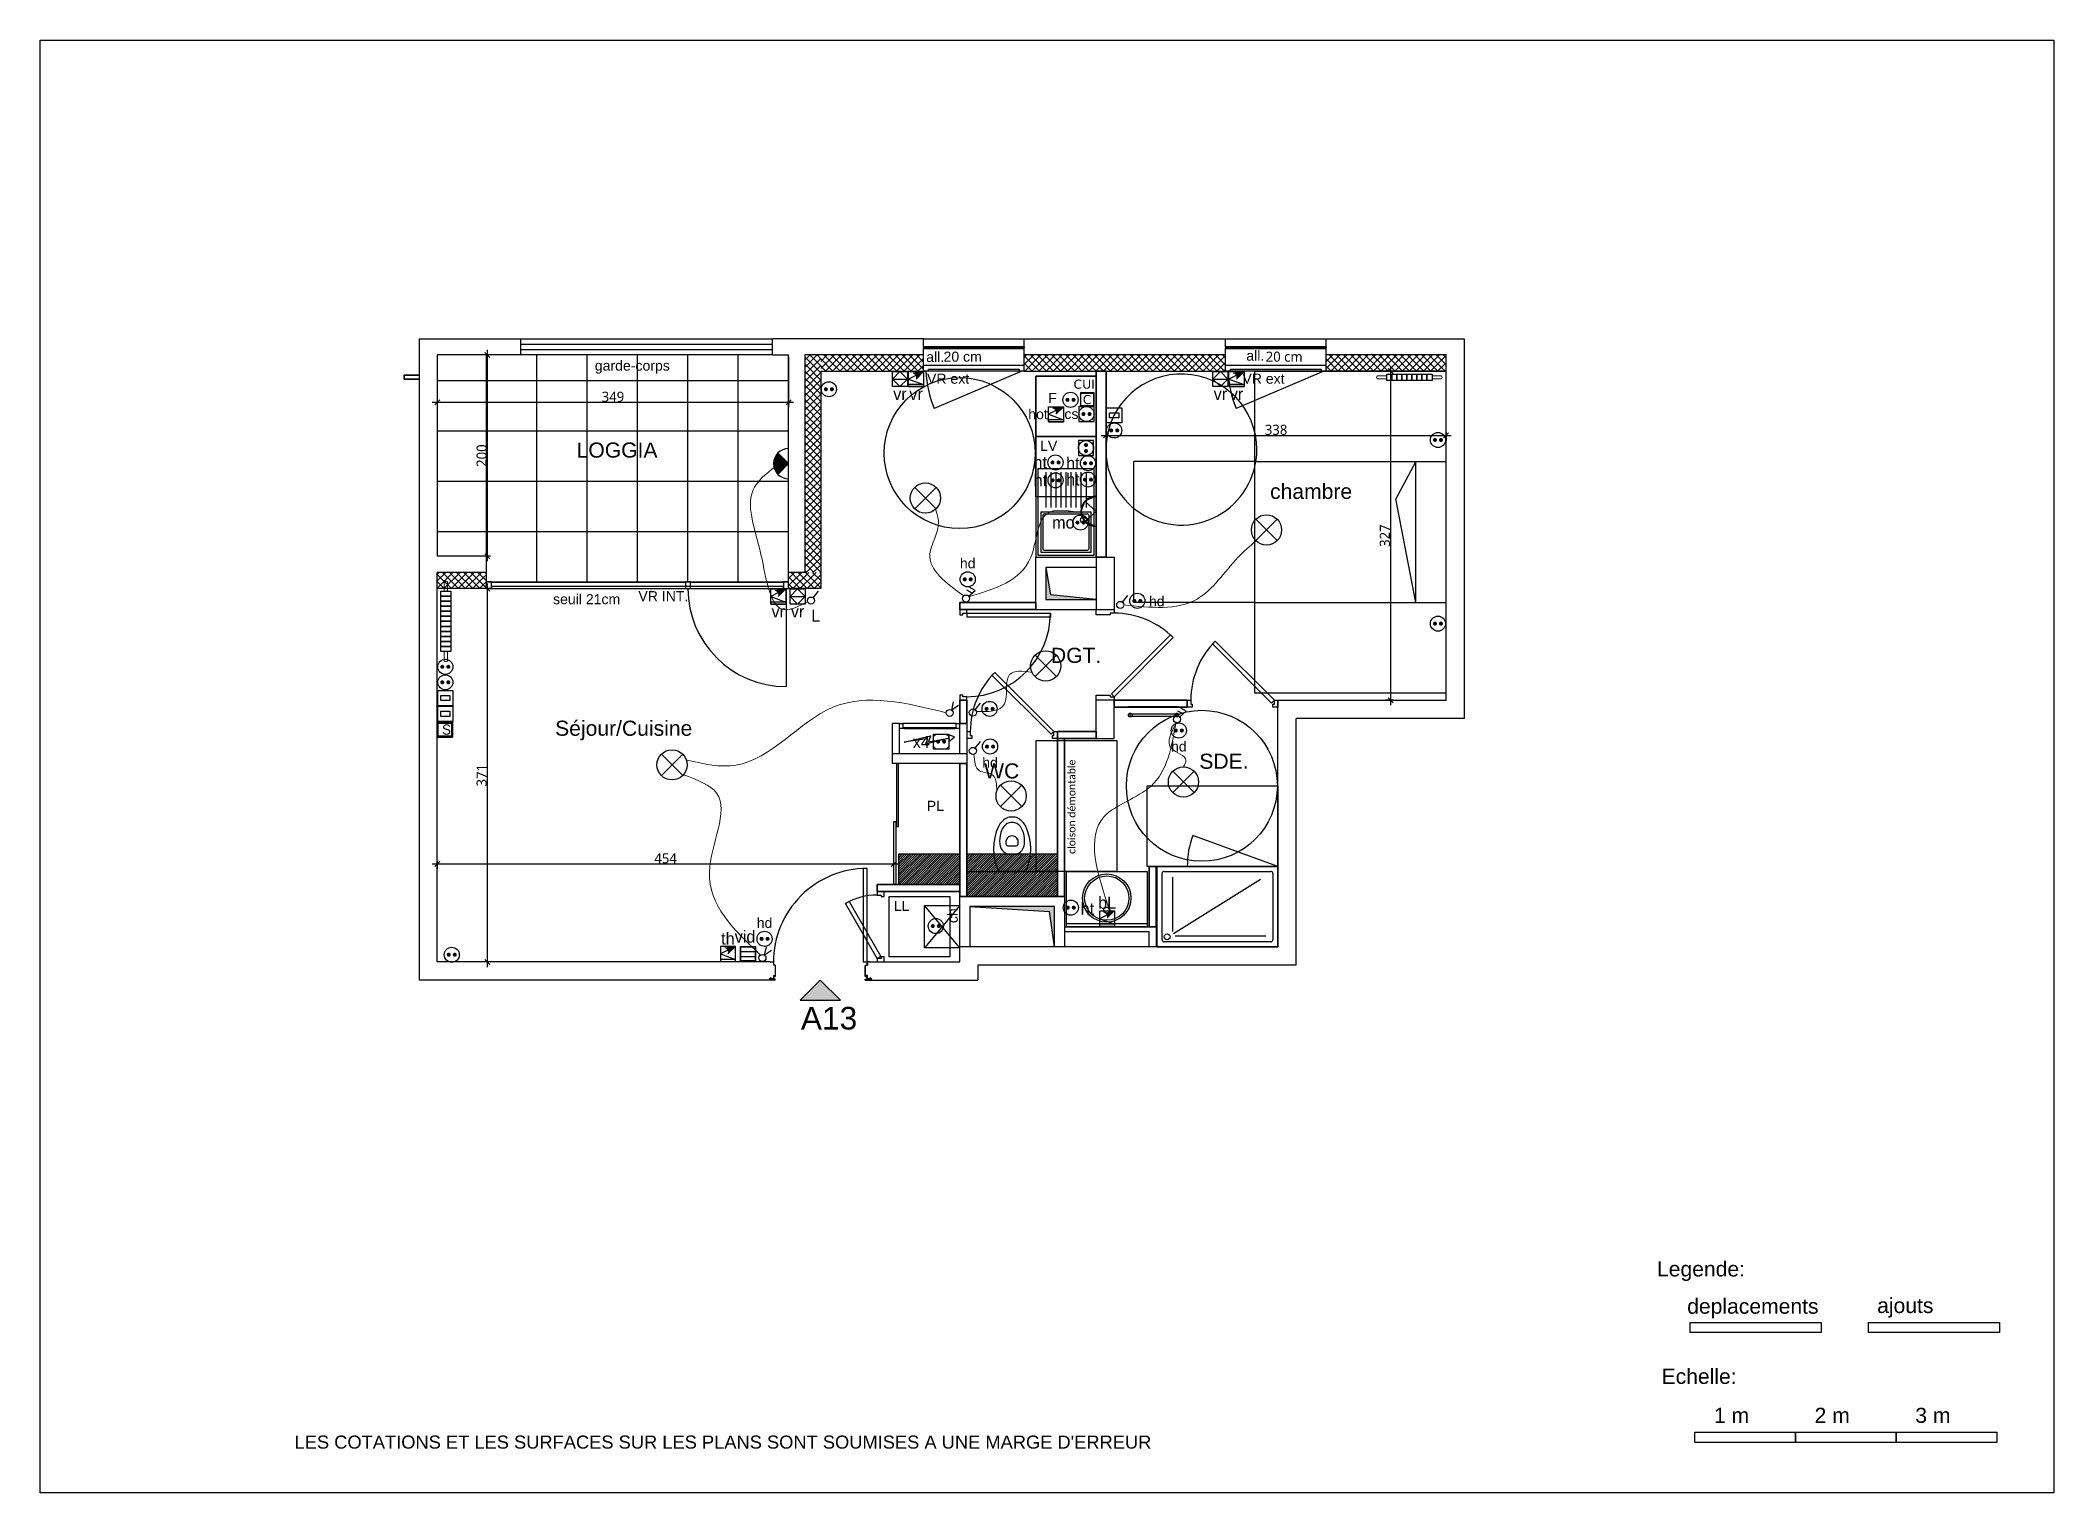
# Model space of a CAD drawing. Header units: centimetres. Extents: x -1838 to 162, y -111 to 1332.
import ezdxf

# ---------------------------------------------------------------- set-up
doc = ezdxf.new("R2010")
doc.units = ezdxf.units.CM
for name, color, linetype, lineweight in [('CHAUFFAGE_CHAUFFAGE_MOD', 102, 'Continuous', 25), ('CLOISONS_CLOISONS100_MOD', 114, 'Continuous', 35), ('CLOISONS_CLOISONS70_MOD', 114, 'Continuous', 35), ('COTATIONS_COTATIONS_MOD', 7, 'Continuous', 35), ('ELECTRICITE_APP_MOD', 102, 'Continuous', 25), ('ELECTRICITE_APPEXT_MOD', 102, 'Continuous', 25), ('ELECTRICITE_INTERDOUBLE_MOD', 102, 'Continuous', 25), ('ELECTRICITE_INTERLUM_MOD', 102, 'Continuous', 25), ('ELECTRICITE_INTERSIMPLE_MOD', 102, 'Continuous', 25), ('ELECTRICITE_INTERVV_MOD', 102, 'Continuous', 25), ('ELECTRICITE_LIAISONS_MOD', 102, 'Continuous', 25), ('ELECTRICITE_LUM_MOD', 102, 'Continuous', 25), ('ELECTRICITE_PRISECUISSON_MOD', 102, 'Continuous', 25), ('ELECTRICITE_PRISEFOUR_MOD', 102, 'Continuous', 25), ('ELECTRICITE_PRISEFRIGO_MOD', 102, 'Continuous', 25), ('ELECTRICITE_PRISEHOTTE_MOD', 102, 'Continuous', 25), ('ELECTRICITE_PRISEMO_MOD', 102, 'Continuous', 25), ('ELECTRICITE_PRISES16A_MOD', 102, 'Continuous', 25), ('ELECTRICITE_PRISES16AHT_MOD', 102, 'Continuous', 25), ('ELECTRICITE_PRISESMULTIMEDIA_MOD', 102, 'Continuous', 25), ('ELECTRICITE_PRISESTEL_MOD', 102, 'Continuous', 25), ('ELECTRICITE_VIDEOPHONE_MOD', 102, 'Continuous', 25), ('ELECTRICITE_VOLETROULRADIO_MOD', 102, 'Continuous', 25), ('FDPLAN_FDPLAN_FIX', 8, 'Continuous', 25), ('MENUISERIES_PORTES_MOD', 114, 'Continuous', 30), ('PLACARDS_PLACARDS_100150_MOD', 114, 'Continuous', 30), ('PLOMBERIE_BAC_80x120_MOD', 114, 'Continuous', 30), ('PLOMBERIE_EVIER_MOD', 114, 'Continuous', 30), ('PLOMBERIE_LL_MOD', 114, 'Continuous', 30), ('PLOMBERIE_LV_MOD', 114, 'Continuous', 30), ('PLOMBERIE_MEUBLEVASQUE_MOD', 114, 'Continuous', 30), ('PLOMBERIE_THERMO_MOD', 114, 'Continuous', 25), ('PLOMBERIE_WC_MOD', 114, 'Continuous', 30)]:
    doc.layers.add(name, color=color, linetype=linetype, lineweight=lineweight)
doc.layers.add('ELECTRICITE_PRISE16AHAND_MOD', color=102, linetype='Continuous')
doc.layers.add('PLACARDS_PLACARDS_0100_MOD', color=114, linetype='Continuous')
doc.styles.add('Arial', font='arial.ttf', dxfattribs={"height": 10})
doc.styles.add('Arial_1', font='arial.ttf', dxfattribs={"height": 7.5})
doc.styles.add('Arial_2', font='arial.ttf', dxfattribs={"height": 25})
doc.styles.add('Arial_5', font='arial.ttf', dxfattribs={"height": 0.2})
doc.styles.add('Calibri', font='calibri.ttf', dxfattribs={"height": 7.5})
doc.styles.add('MtXpl_Verdana', font='verdana.ttf')
doc.styles.add('prlm-elec-cfa', font='comic.ttf', dxfattribs={"height": 0.12})
doc.styles.add('prlm-elec-cfo', font='comic.ttf', dxfattribs={"height": 0.12})
doc.styles.add('Trebuchet MS', font='trebuc.ttf', dxfattribs={"height": 10})
doc.dimstyles.new('Cotes_linéaires', dxfattribs={"dimscale": 30.48, "dimtxt": 0.103095, "dimasz": 0.164042, "dimexe": 0.164042, "dimexo": 0.0625, "dimgap": 0.016404, "dimtad": 1, "dimdec": 0, "dimlfac": 100, "dimzin": 0, "dimdsep": 46, "dimtxsty": 'Trebuchet MS', "dimblk1": 'OBLIQUE', "dimblk2": 'OBLIQUE', "dimsah": 1, "dimcen": 0.09, "dimdle": 0.164042, "dimazin": 0, "dimtfac": 1, "dimtdec": 4, "dimtix": 1, "dimtmove": 0, "dimatfit": 3, "dimfxl": 1, "dimtvp": 1, "dimtolj": 1, "dimtzin": 0, "dimarcsym": 0})
doc.dimstyles.new('Cotes_linéaires_6', dxfattribs={"dimscale": 30.48, "dimtxt": 0.103095, "dimasz": 0.164042, "dimexe": 0.164042, "dimexo": 0.0625, "dimgap": 0.016404, "dimtad": 1, "dimdec": 0, "dimlfac": 100, "dimzin": 0, "dimdsep": 46, "dimtxsty": 'Trebuchet MS', "dimblk1": 'OBLIQUE', "dimblk2": 'OBLIQUE', "dimsah": 1, "dimcen": 0.09, "dimdle": 0.164042, "dimazin": 0, "dimtfac": 1, "dimtdec": 4, "dimtix": 1, "dimtmove": 0, "dimatfit": 3, "dimfxl": 1, "dimtvp": 1, "dimtolj": 1, "dimtzin": 0, "dimarcsym": 0})

msp = doc.modelspace()

# ---------------------------------------------------------------- texts
at = {"layer": 'CLOISONS_CLOISONS70_MOD', "insert": (-817.1, 570.6), "char_height": 7.5, "width": 113.903, "attachment_point": 2, "rotation": 90, "line_spacing_factor": 1.158048, "style": 'Calibri'}
msp.add_mtext('cloison démontable', dxfattribs=at)
at = {"layer": 'ELECTRICITE_INTERLUM_MOD', "lineweight": 20, "insert": (-1067.6, 760.5), "char_height": 12, "attachment_point": 5, "line_spacing_factor": 0.8, "style": 'prlm-elec-cfo'}
msp.add_mtext('L', dxfattribs=at)
at = {"layer": 'ELECTRICITE_PRISE16AHAND_MOD', "char_height": 10, "attachment_point": 5, "line_spacing_factor": 0.8, "style": 'Arial'}
for insert in [(-916.6, 812.4), (-728.8, 774.6), (-894.4, 614.5), (-706.9, 630.4), (-1118.4, 455.2)]:
    msp.add_mtext('hd', dxfattribs=dict(at, insert=insert))
at = {"layer": 'ELECTRICITE_PRISEFOUR_MOD', "ltscale": 50, "insert": (-813.6, 960.7), "char_height": 10, "attachment_point": 5, "line_spacing_factor": 0.8, "style": 'Arial'}
msp.add_mtext('cs', dxfattribs=at)
at = {"layer": 'ELECTRICITE_PRISEFRIGO_MOD', "insert": (-832.3, 981.6), "char_height": 10, "width": 10.161, "attachment_point": 2, "line_spacing_factor": 0.941778, "style": 'Arial_2'}
msp.add_mtext('F', dxfattribs=at)
at = {"layer": 'ELECTRICITE_PRISEHOTTE_MOD', "ltscale": 50, "insert": (-846.8, 960.5), "char_height": 10, "attachment_point": 5, "line_spacing_factor": 0.8, "style": 'Arial'}
msp.add_mtext('hot', dxfattribs=at)
at = {"layer": 'ELECTRICITE_PRISEMO_MOD', "ltscale": 50, "insert": (-821.6, 852.9), "char_height": 12, "attachment_point": 5, "line_spacing_factor": 0.8, "style": 'prlm-elec-cfo'}
msp.add_mtext('mo', dxfattribs=at)
at = {"layer": 'ELECTRICITE_PRISES16AHT_MOD', "char_height": 12, "attachment_point": 5, "line_spacing_factor": 0.8, "style": 'prlm-elec-cfo'}
for insert in [(-844.5, 912.6), (-844.4, 894.8), (-812.2, 911.8), (-812.2, 895.6), (-797.7, 469.2)]:
    msp.add_mtext('ht', dxfattribs=dict(at, insert=insert))
at = {"layer": 'ELECTRICITE_VIDEOPHONE_MOD', "ltscale": 50, "insert": (-1137.8, 441.5), "char_height": 12, "attachment_point": 5, "line_spacing_factor": 0.8, "style": 'prlm-elec-cfa'}
msp.add_mtext('vid', dxfattribs=at)
at = {"layer": 'ELECTRICITE_VOLETROULRADIO_MOD', "ltscale": 50, "char_height": 12, "attachment_point": 5, "line_spacing_factor": 0.8, "style": 'prlm-elec-cfo'}
for insert in [(-983.9, 980.6), (-665.6, 980.6), (-1085.6, 764.6)]:
    msp.add_mtext('vr', dxfattribs=dict(at, insert=insert))
at = {"layer": 'FDPLAN_FDPLAN_FIX', "attachment_point": 1}
for s, insert, char_height, width, style in [('all.', (-957.8, 1022.4), 10, 22.447, 'Arial_5'), ('all.', (-639.9, 1023.7), 10, 22.447, 'Arial_5'), ('garde-corps', (-1287, 1013.8), 10, 92.194, 'Arial_2'), ('seuil 21cm', (-1328.5, 781.8), 10, 83.376, 'Arial'), ('A13', (-1082.3, 371.8), 22.5, 96.203, 'Arial_1')]:
    msp.add_mtext(s, dxfattribs=dict(at, insert=insert, char_height=char_height, width=width, style=style))
at = {"layer": 'FDPLAN_FDPLAN_FIX'}
for s, insert, char_height, width, attachment_point, line_spacing_factor, style in [('20 cm', (-921.6, 1022.7), 10, 59.254, 2, 0.941778, 'Arial'), ('20 cm', (-620.6, 1022.7), 10, 44.783, 1, 1.048425, 'Trebuchet MS'), ('VR ext', (-936.1, 1000.8), 10, 59.254, 2, 0.941778, 'Arial'), ('VR ext', (-622.8, 1000.8), 10, 50.072, 2, 0.941778, 'Arial'), ('LOGGIA', (-1264.9, 932.4), 15, 150.73, 2, 0.941778, 'Arial_1'), ('chambre', (-575.5, 891.4), 15, 120.83, 2, 0.941778, 'Arial_1'), ('VR INT.', (-1218.9, 784.8), 10, 59.254, 2, 0.941778, 'Arial'), ('DGT.', (-808.9, 728.5), 15, 120.83, 2, 0.941778, 'Arial_1'), ('Séjour/Cuisine', (-1258.3, 656.1), 15, 120.83, 2, 0.941778, 'Arial_1'), ('SDE.', (-662.1, 623.3), 15, 120.83, 2, 0.941778, 'Arial_1'), ('WC', (-882.8, 613.7), 15, 120.83, 2, 0.941778, 'Arial_1')]:
    msp.add_mtext(s, dxfattribs=dict(at, insert=insert, char_height=char_height, width=width, attachment_point=attachment_point, line_spacing_factor=line_spacing_factor, style=style))
at = {"layer": 'FDPLAN_FDPLAN_FIX', "lineweight": 20, "char_height": 12, "attachment_point": 5, "line_spacing_factor": 0.8, "style": 'prlm-elec-cfo'}
for insert in [(-967.9, 980.6), (-649.6, 980.6), (-1104.8, 764.6)]:
    msp.add_mtext('vr', dxfattribs=dict(at, insert=insert))
at = {"layer": 'FDPLAN_FDPLAN_FIX', "insert": (-962.7, 634.9), "char_height": 12, "attachment_point": 5, "line_spacing_factor": 0.8, "style": 'prlm-elec-cfo'}
msp.add_mtext('x4', dxfattribs=at)
at = {"layer": 'FDPLAN_FDPLAN_FIX', "insert": (-936.5, 455), "char_height": 10, "width": 17.629, "attachment_point": 1, "rotation": 90, "line_spacing_factor": 0.941778, "style": 'Arial'}
msp.add_mtext('ch', dxfattribs=at)
at = {"layer": 'FDPLAN_FDPLAN_FIX', "lineweight": 13, "attachment_point": 2, "line_spacing_factor": 0.941778, "style": 'Arial'}
for s, insert, char_height, width in [('Legende:', (-188.2, 119), 15, 124.87), ('deplacements', (-136.7, 82), 15, 124.87), ('ajouts', (14.7, 82.7), 15, 124.87), ('Echelle:', (-190.1, 12.3), 15, 124.87), ('1 m', (-157.9, -26.4), 15, 124.87), ('2 m', (-57.9, -26.4), 15, 124.87), ('3 m', (42.1, -26.4), 15, 124.87), ("LES COTATIONS ET LES SURFACES SUR LES PLANS SONT SOUMISES A UNE MARGE D'ERREUR", (-1159.7, -54), 13, 1182.151)]:
    msp.add_mtext(s, dxfattribs=dict(at, insert=insert, char_height=char_height, width=width))
at = {"layer": 'PLACARDS_PLACARDS_100150_MOD', "insert": (-948.7, 576.5), "char_height": 10, "width": 20.445, "attachment_point": 2, "line_spacing_factor": 0.941778, "style": 'Arial_1'}
msp.add_mtext('PL', dxfattribs=at)
at = {"layer": 'PLOMBERIE_LL_MOD', "insert": (-990, 477.1), "char_height": 10, "width": 18.609, "attachment_point": 1, "line_spacing_factor": 0.941778, "style": 'Arial'}
msp.add_mtext('LL', dxfattribs=at)
at = {"layer": 'PLOMBERIE_LV_MOD', "insert": (-844.7, 934.1), "char_height": 10, "width": 20.445, "attachment_point": 1, "line_spacing_factor": 0.941778, "style": 'Arial'}
msp.add_mtext('LV', dxfattribs=at)
at = {"layer": 'PLOMBERIE_MEUBLEVASQUE_MOD', "lineweight": 20, "insert": (-778.1, 475.2), "char_height": 12, "attachment_point": 5, "line_spacing_factor": 0.8, "style": 'prlm-elec-cfo'}
msp.add_mtext('bL', dxfattribs=at)
at = {"layer": 'PLOMBERIE_THERMO_MOD', "lineweight": 20, "insert": (-1154.8, 439.6), "char_height": 12, "attachment_point": 5, "line_spacing_factor": 0.8, "style": 'prlm-elec-cfa'}
msp.add_mtext('th', dxfattribs=at)

# ---------------------------------------------------------------- blocks, each defined once
blk = doc.blocks.new('HB-Simple - 930 x 2040 mm-902464-A_B-Niveau 1 - 1_50')
at = {"layer": 'FDPLAN_FDPLAN_FIX'}
for p, q in [((0.425, 1.02), (0.425, 0.09)), ((0.465, 1.02), (0.425, 1.02)), ((0.465, 0.09), (0.465, 1.02)), ((-0.467, 0.09), (-0.466, 0.09)), ((-0.466, 0.09), (-0.465, 0.089)), ((-0.465, 0.089), (-0.465, 0.058)), ((-0.449, 0.05), (-0.448, 0.05)), ((-0.448, 0.05), (-0.447, 0.049)), ((-0.447, 0.049), (-0.447, -0.054)), ((0.425, 0.09), (0.465, 0.09)), ((0.446, 0.049), (0.448, 0.05)), ((0.446, -0.054), (0.446, 0.049)), ((0.448, 0.05), (0.448, 0.05)), ((0.465, 0.089), (0.466, 0.09)), ((0.465, 0.058), (0.465, 0.089)), ((0.466, 0.09), (0.466, 0.09)), ((-0.499, -0.08), (-0.496, -0.076)), ((-0.496, -0.078), (-0.497, -0.08)), ((-0.496, -0.076), (-0.492, -0.08)), ((-0.494, -0.08), (-0.496, -0.078)), ((-0.467, -0.053), (-0.449, -0.053)), ((-0.467, -0.08), (-0.467, -0.078)), ((-0.465, -0.055), (-0.465, -0.08)), ((-0.447, -0.055), (-0.465, -0.055)), ((-0.449, -0.053), (-0.449, -0.043)), ((-0.447, -0.054), (-0.447, -0.055)), ((0.447, -0.055), (0.446, -0.054)), ((0.465, -0.055), (0.447, -0.055)), ((0.448, -0.043), (0.448, -0.053)), ((0.448, -0.053), (0.466, -0.053)), ((0.465, -0.08), (0.465, -0.055)), ((0.466, -0.078), (0.466, -0.08)), ((0.492, -0.08), (0.495, -0.076)), ((0.495, -0.078), (0.494, -0.08)), ((0.495, -0.076), (0.499, -0.08)), ((0.497, -0.08), (0.495, -0.078))]:
    blk.add_line(p, q, dxfattribs=at)
blk.add_arc((0.465, 0.09), 0.93, 90, 180.0308, dxfattribs=at)
blk = doc.blocks.new('porte Fenêtre _VR int - porte Fenêtre _VR int-3483254-A_B-Niveau 1 - 1_50')
at = {"layer": 'FDPLAN_FDPLAN_FIX'}
for p, q in [((-1.45, -0.095), (-1.5, -0.095)), ((-1.5, -0.16), (-1.45, -0.16)), ((-1.45, -0.095), (0.475, -0.095)), ((-1.45, -0.16), (-1.45, -0.095)), ((1.45, -0.14), (-1.45, -0.14)), ((-1.45, -0.14), (-1.45, -0.16)), ((-1.45, -0.16), (1.45, -0.16)), ((0.525, -0.095), (0.475, -0.095)), ((0.475, -0.095), (0.475, -0.16)), ((0.475, -0.16), (0.525, -0.16)), ((0.525, -0.095), (1.45, -0.095)), ((0.525, -0.16), (0.525, -0.095)), ((1.5, -0.095), (1.45, -0.095)), ((1.45, -0.095), (1.45, -0.16)), ((1.45, -0.16), (1.45, -0.14)), ((1.45, -0.16), (1.5, -0.16)), ((1.475, -0.16), (1.475, -1.135))]:
    blk.add_line(p, q, dxfattribs=at)
blk.add_arc((1.475, -0.16), 0.975, 180, 270, dxfattribs=at)
blk = doc.blocks.new('Fenêtre simple-all vitrée_VR ext - Fenêtre simple-all vitrée_VR ext-2813168-A_B-Niveau 1 - 1_50')
at = {"layer": 'FDPLAN_FDPLAN_FIX'}
for p, q in [((-0.475, 0.16), (0.394, 0.533)), ((-0.5, 0.16), (0.5, 0.16)), ((0.5, 0.1), (-0.5, 0.1)), ((-0.45, 0.14), (-0.45, 0.16)), ((-0.45, 0.16), (0.45, 0.16)), ((0.45, 0.14), (-0.45, 0.14)), ((0.45, 0.16), (0.45, 0.14)), ((-0.5, -0.06), (0.5, -0.06)), ((-0.5, -0.08), (-0.5, -0.07)), ((-0.5, -0.07), (0.5, -0.07)), ((-0.5, -0.08), (0.5, -0.08)), ((0.5, -0.08), (0.5, -0.07))]:
    blk.add_line(p, q, dxfattribs=at)
blk.add_arc((-0.696, 0.101), 1.173, 2.9002, 21.6053, dxfattribs=at)
blk = doc.blocks.new('DOUCHE 80x120cm - DOUCHE 80x120cm-2628992-A_B-Niveau 1 - 1_50')
for p, q in [((0, 1.2), (-0.308, 0.354)), ((0, 0), (0, 1.2)), ((0, 1.2), (0.8, 1.2)), ((0.8, 0), (0.8, 1.2)), ((0.05, 0.07), (0.05, 1.13)), ((0.07, 1.15), (0.73, 1.15)), ((0.13, 1.026), (0.672, 0.162)), ((0.692, 1.08), (0.692, 0.18)), ((0.75, 1.13), (0.75, 0.07)), ((0.8, 0), (0, 0)), ((0.73, 0.05), (0.07, 0.05)), ((0.108, 0.152), (0.648, 0.152))]:
    blk.add_line(p, q)
blk.add_circle((0.7, 0.1), 0.03)
for centre, radius, start, end in [((0.07, 1.13), 0.02, 90, 180), ((0.73, 1.13), 0.02, 0, 90), ((0, 1.2), 0.9, 250, 270), ((0.07, 0.07), 0.02, 180, 270), ((0.73, 0.07), 0.02, 270, 0)]:
    blk.add_arc(centre, radius, start, end)
blk = doc.blocks.new('LIT PMR 90 - LIT PMR 90-V1-A_B-Niveau 1 - 1_50')
for p, q in [((0.9, 1.9), (0.9, 3.1)), ((0.9, 3.1), (2.3, 3.1)), ((2.3, 1.9), (2.3, 3.1)), ((0, 0), (0, 1.9)), ((0, 1.9), (0.9, 1.9)), ((0.9, 1.9), (2.3, 1.9)), ((0.9, 1.9), (0.9, 0)), ((2.3, 1.9), (3.2, 1.9)), ((2.3, 1.9), (2.3, 0)), ((3.2, 1.9), (3.2, 0)), ((0.9, 0.3), (1.929, 0.5)), ((2.3, 0.3), (1.929, 0.5)), ((0.9, 0.3), (2.3, 0.3)), ((0, 0), (3.2, 0))]:
    blk.add_line(p, q)
blk = doc.blocks.new('PMR Giration - PMR Giration-V2-A_B-Niveau 1 - 1_50')
at = {"layer": 'FDPLAN_FDPLAN_FIX'}
for start, end in [(360, 175.4202), (175.4202, 360)]:
    blk.add_arc((0, 0), 0.75, start, end, dxfattribs=at)
blk = doc.blocks.new('LAVABO - LAVABO-970482-A_B-Niveau 1 - 1_50')
at = {"layer": 'PLOMBERIE_MEUBLEVASQUE_MOD'}
for p, q in [((0, 0), (0, 0.55)), ((0, 0.55), (0.8, 0.55)), ((0.8, 0.55), (0.8, 0)), ((0.8, 0.03), (0, 0.03)), ((0.8, 0), (0, 0))]:
    blk.add_line(p, q, dxfattribs=at)
for centre, radius in [((0.4, 0.285), 0.24), ((0.4, 0.285), 0.22), ((0.4, 0.165), 0.03)]:
    blk.add_circle(centre, radius, dxfattribs=at)
blk = doc.blocks.new('PMR Giration - PMR Giration-978195-A_B-Niveau 1 - 1_50')
at = {"layer": 'FDPLAN_FDPLAN_FIX'}
blk.add_circle((0, 0), 0.75, dxfattribs=at)
blk = doc.blocks.new('PMR Zone 80x130 - PMR Zone 80x130-V8-A_B-Niveau 1 - 1_50')
at = {"layer": 'FDPLAN_FDPLAN_FIX'}
for p, q in [((0, 0), (0, 1.3)), ((0, 1.3), (0.8, 1.3)), ((0.8, 1.3), (0.8, 0)), ((0.8, 0), (0, 0))]:
    blk.add_line(p, q, dxfattribs=at)
blk = doc.blocks.new('Int_ Simple - PP _0_83m x 2_04m_-986956-A_B-Niveau 1 - 1_50')
at = {"layer": 'MENUISERIES_PORTES_MOD'}
for p, q in [((-0.207, 0.622), (-0.235, 0.594)), ((0.38, 0.035), (-0.207, 0.622)), ((-0.235, 0.594), (0.352, 0.007)), ((-0.485, 0.035), (-0.45, 0.035)), ((-0.485, 0.035), (-0.485, -0.035)), ((-0.45, 0.035), (-0.45, -0.005)), ((0.352, 0.007), (0.38, 0.035)), ((0.38, 0.035), (0.415, 0.035)), ((0.38, -0.005), (0.38, 0.035)), ((0.415, 0.035), (0.415, -0.035)), ((-0.435, -0.035), (-0.485, -0.035)), ((-0.45, -0.005), (-0.435, -0.005)), ((-0.435, -0.005), (-0.435, -0.035)), ((0.365, -0.005), (0.38, -0.005)), ((0.365, -0.035), (0.365, -0.005)), ((0.415, -0.035), (0.365, -0.035))]:
    blk.add_line(p, q, dxfattribs=at)
blk.add_arc((0.38, 0.035), 0.83, 135, 179.9999, dxfattribs=at)
blk = doc.blocks.new('Int_ Simple - PP _0_83m x 2_04m_-986704-A_B-Niveau 1 - 1_50')
at = {"layer": 'MENUISERIES_PORTES_MOD'}
for p, q in [((-0.435, 0.035), (-0.485, 0.035)), ((-0.485, 0.035), (-0.485, -0.035)), ((-0.45, -0.035), (-0.45, 0.005)), ((-0.45, 0.005), (-0.435, 0.005)), ((-0.435, 0.005), (-0.435, 0.035)), ((0.415, 0.035), (0.365, 0.035)), ((0.365, 0.035), (0.365, 0.005)), ((0.365, 0.005), (0.38, 0.005)), ((0.38, 0.005), (0.38, -0.035)), ((0.415, 0.035), (0.415, -0.035)), ((-0.485, -0.035), (-0.45, -0.035)), ((0.38, -0.035), (0.34, -0.035)), ((0.34, -0.865), (0.34, -0.035)), ((0.38, -0.035), (0.38, -0.865)), ((0.38, -0.035), (0.415, -0.035)), ((0.38, -0.865), (0.34, -0.865))]:
    blk.add_line(p, q, dxfattribs=at)
blk.add_arc((0.38, -0.035), 0.83, 180, 270, dxfattribs=at)
blk = doc.blocks.new('CHAUDIERE - CHAUDIERE-2895187-A_B-Niveau 1 - 1_50')
at = {"layer": 'FDPLAN_FDPLAN_FIX'}
for p, q in [((0.42, 0.35), (0, 0)), ((0, 0.35), (0.42, 0)), ((0, 0), (0, 0.35)), ((0.42, 0.35), (0, 0.35)), ((0.42, 0.35), (0.42, 0)), ((0.42, 0), (0, 0))]:
    blk.add_line(p, q, dxfattribs=at)
blk = doc.blocks.new('MODULE CUISINE - MODULE CUISINE-2481155-A_B-Niveau 1 - 1_50')
at = {"layer": 'PLOMBERIE_LL_MOD'}
for p, q in [((0, 0), (0, 0.6)), ((0, 0.6), (0.6, 0.6)), ((0.6, 0.6), (0.6, 0)), ((0.6, 0), (0, 0))]:
    blk.add_line(p, q, dxfattribs=at)
at = {"layer": 'PLOMBERIE_LL_MOD', "const_width": 0.02}
for points in [[(0.422, 0.307, 1), (0.442, 0.307, 1)], [(0.482, 0.307, 1), (0.502, 0.307, 1)]]:
    blk.add_lwpolyline(points, format="xyb", close=True, dxfattribs=at)
at = {"layer": 'PLOMBERIE_LL_MOD'}
blk.add_circle((0.462, 0.307), 0.075, dxfattribs=at)
blk = doc.blocks.new('Int_ Simple1 - PP-1369620-A_B-Niveau 1 - 1_50')
at = {"layer": 'PLACARDS_PLACARDS_0100_MOD'}
for p, q in [((-0.335, 0.035), (-0.385, 0.035)), ((-0.35, -0.035), (-0.35, 0.005)), ((-0.35, 0.005), (-0.335, 0.005)), ((-0.335, 0.005), (-0.335, 0.035)), ((0.315, 0.035), (0.265, 0.035)), ((0.265, 0.035), (0.265, 0.005)), ((0.265, 0.005), (0.28, 0.005)), ((0.28, 0.005), (0.28, -0.035)), ((-0.385, -0.035), (-0.35, -0.035)), ((-0.286, -0.315), (0.26, 0)), ((0.28, -0.035), (-0.266, -0.35)), ((0.26, 0), (0.28, -0.035)), ((0.28, -0.035), (0.315, -0.035)), ((-0.266, -0.35), (-0.286, -0.315))]:
    blk.add_line(p, q, dxfattribs=at)
blk.add_arc((0.28, -0.035), 0.63, 180.0001, 210, dxfattribs=at)
blk = doc.blocks.new('TE - TE-V10-A_B-Niveau 1 - 1_50')
for p, q in [((0.05, 0.25), (0.55, 0.25)), ((0.048, 0.112), (0.31, 0.178)), ((0.282, 0.151), (0.048, 0.112)), ((0.494, 0.153), (0.262, 0.095)), ((0.262, 0.095), (0.282, 0.151)), ((0.31, 0.178), (0.288, 0.117)), ((0.288, 0.117), (0.494, 0.153)), ((0.547, 0.166), (0.487, 0.185)), ((0.501, 0.126), (0.487, 0.185)), ((0.501, 0.126), (0.547, 0.166))]:
    blk.add_line(p, q)
blk = doc.blocks.new('Placard coulissante - 2 panneaux - Placard double coulissante-2150333-A_B-Niveau 1 - 1_50')
at = {"layer": 'PLACARDS_PLACARDS_100150_MOD'}
for p, q in [((-0.6, 0), (-0.6, 0.02)), ((-0.6, 0.02), (0.025, 0.02)), ((0.025, 0), (-0.6, 0)), ((0.025, 0.02), (0.025, 0)), ((0.6, -0.005), (-0.025, -0.005)), ((-0.025, -0.005), (-0.025, -0.025)), ((-0.025, -0.025), (0.6, -0.025)), ((0.6, -0.025), (0.6, -0.005))]:
    blk.add_line(p, q, dxfattribs=at)
blk = doc.blocks.new('Int_ Simple1 - PP-1369626-A_B-Niveau 1 - 1_50')
at = {"layer": 'FDPLAN_FDPLAN_FIX'}
for p, q in [((-0.335, 0.025), (-0.3, 0.025)), ((0.23, 0.025), (-0.3, 0.025)), ((-0.3, 0.025), (-0.3, -0.015)), ((0.23, 0.025), (0.265, 0.025)), ((0.23, -0.015), (0.23, 0.025)), ((-0.285, -0.025), (-0.335, -0.025)), ((-0.3, -0.015), (-0.285, -0.015)), ((-0.285, -0.015), (0.215, -0.015)), ((-0.285, -0.015), (-0.285, -0.025)), ((0.215, -0.015), (0.23, -0.015)), ((0.215, -0.025), (0.215, -0.015)), ((0.265, -0.025), (0.215, -0.025))]:
    blk.add_line(p, q, dxfattribs=at)
blk = doc.blocks.new('WC suspendu - 03 - 540 x 370mm-1424699-A_B-Niveau 1 - 1_50')
at = {"layer": 'PLOMBERIE_WC_MOD'}
for p, q in [((0.064, 0.421), (0.064, 0.4)), ((0.186, 0.4), (0.186, 0.421)), ((0.084, 0.38), (0.166, 0.38)), ((0.261, 0.125), (-0.011, 0.125))]:
    blk.add_line(p, q, dxfattribs=at)
for centre, radius, start, end in [((0.151, 0.496), 0.178, 117.7063, 155.2006), ((0.112, 0.532), 0.0764, 100.3378, 135.0005), ((0.117, 0.559), 0.106, 85.7857, 117.7063), ((0.134, 0.417), 0.194, 92.523, 100.3378), ((0.133, 0.559), 0.106, 62.2937, 94.2143), ((0.116, 0.417), 0.194, 79.6622, 87.477), ((0.138, 0.532), 0.0764, 44.9995, 79.6622), ((0.099, 0.496), 0.178, 24.7994, 62.2937), ((0.471, 0.348), 0.531, 155.2006, 204.7994), ((0.294, 0.426), 0.293, 163.3256, 185.527), ((0.186, 0.458), 0.181, 135.0005, 163.3256), ((0.114, 0.421), 0.05, 157.4671, 180), ((0.084, 0.4), 0.02, 180, 270), ((0.125, 0.416), 0.0621, 22.5329, 157.4671), ((0.166, 0.4), 0.02, 270, 360), ((0.136, 0.421), 0.05, 360, 22.5329), ((0.064, 0.458), 0.181, 16.6744, 44.9995), ((-0.044, 0.426), 0.293, 354.473, 16.6744), ((-0.221, 0.348), 0.531, 335.2006, 24.7994), ((0.121, 0.41), 0.12, 185.527, 271.819), ((0.129, 0.41), 0.12, 268.181, 354.473)]:
    blk.add_arc(centre, radius, start, end, dxfattribs=at)
blk = doc.blocks.new('Garde-corps - Garde-corps-1720848-A_B-Niveau 1 - 1_50')
at = {"layer": 'FDPLAN_FDPLAN_FIX'}
for p, q in [((-8.6, 17.847), (-11.1, 17.847)), ((-11.1, 17.797), (-8.6, 17.797))]:
    blk.add_line(p, q, dxfattribs=at)
blk = doc.blocks.new('MODULE CUISINE - MODULE CUISINE-V43-A_B-Niveau 1 - 1_50')
at = {"layer": 'ELECTRICITE_PRISEFRIGO_MOD'}
for p, q in [((0, 0), (0, 0.6)), ((0, 0.6), (0.6, 0.6)), ((0.6, 0), (0.6, 0.6)), ((0.6, 0), (0, 0))]:
    blk.add_line(p, q, dxfattribs=at)
blk = doc.blocks.new('PMR Zone 80x130 - PMR Zone 80x130-V46-A_B-Niveau 1 - 1_50')
for p, q in [((0, 0), (0, 1.3)), ((0, 1.3), (0.8, 1.3)), ((0.8, 1.3), (0.8, 0)), ((0.8, 0), (0, 0))]:
    blk.add_line(p, q)
blk = doc.blocks.new('Int_ Simple - PP _0_83m x 2_04m_-2994868-A_B-Niveau 1 - 1_50')
for p, q in [((-0.207, 0.677), (-0.235, 0.649)), ((-0.235, 0.649), (0.352, 0.062)), ((0.38, 0.09), (-0.207, 0.677)), ((-0.485, 0.09), (-0.45, 0.09)), ((-0.485, -0.09), (-0.485, 0.09)), ((-0.45, 0.09), (-0.45, 0.05)), ((-0.45, 0.05), (-0.435, 0.05)), ((-0.435, 0.05), (-0.435, -0.09)), ((0.352, 0.062), (0.38, 0.09)), ((0.365, 0.05), (0.38, 0.05)), ((0.365, -0.09), (0.365, 0.05)), ((0.38, 0.09), (0.415, 0.09)), ((0.38, 0.05), (0.38, 0.09)), ((0.415, 0.09), (0.415, -0.09)), ((-0.435, -0.09), (-0.485, -0.09)), ((0.415, -0.09), (0.365, -0.09))]:
    blk.add_line(p, q)
blk.add_arc((0.38, 0.09), 0.83, 135, 179.9999)
blk = doc.blocks.new('Trop plein - Type 1-3394827-A_B-Niveau 1 - 1_50')
at = {"layer": 'FDPLAN_FDPLAN_FIX'}
for p, q in [((0.165, 0.24), (0.125, 0.24)), ((0.125, 0.24), (0.125, 0.09)), ((0.125, 0.09), (0.125, 0.24)), ((0.125, 0.24), (0.165, 0.24)), ((0.165, 0.09), (0.165, 0.24)), ((0.165, 0.24), (0.165, 0.09))]:
    blk.add_line(p, q, dxfattribs=at)
blk = doc.blocks.new('_Oblique')
at = {"color": 0, "linetype": 'ByBlock', "lineweight": -2}
blk.add_line((-0.5, -0.5), (0.5, 0.5), dxfattribs=at)
blk = doc.blocks.new('*D48')
at = {"layer": 'COTATIONS_COTATIONS_MOD', "color": 0, "lineweight": -2, "transparency": 16777216}
for p, q in [((-779.1, 944), (-779.1, 934.4)), ((-441.5, 942.5), (-441.5, 934.4)), ((-784.1, 939.4), (-436.5, 939.4))]:
    blk.add_line(p, q, dxfattribs=at)
at = {"layer": 'Defpoints', "color": 0, "transparency": 16777216}
for p in [(-779.1, 945.9), (-441.5, 944.4), (-441.5, 939.4)]:
    blk.add_point(p, dxfattribs=at)
at = {"layer": 'COTATIONS_COTATIONS_MOD', "color": 0, "lineweight": -2, "transparency": 16777216, "xscale": 5, "yscale": 5, "zscale": 5, "rotation": 180}
blk.add_blockref('_Oblique', (-779.1, 939.4), dxfattribs=at)
at = {"layer": 'COTATIONS_COTATIONS_MOD', "color": 0, "lineweight": -2, "transparency": 16777216, "xscale": 5, "yscale": 5, "zscale": 5}
blk.add_blockref('_Oblique', (-441.5, 939.4), dxfattribs=at)
at = {"layer": 'COTATIONS_COTATIONS_MOD', "color": 0, "transparency": 16777216, "insert": (-610.3, 945), "char_height": 10, "width": 26.42, "attachment_point": 5, "style": 'Trebuchet MS'}
blk.add_mtext('\\A1;338', dxfattribs=at)
blk = doc.blocks.new('*D49')
at = {"layer": 'COTATIONS_COTATIONS_MOD', "color": 0, "lineweight": -2, "transparency": 16777216}
for p, q in [((-493.5, 1003.4), (-501.6, 1003.4)), ((-496.6, 1008.4), (-496.6, 671.4)), ((-493.5, 676.4), (-501.6, 676.4))]:
    blk.add_line(p, q, dxfattribs=at)
at = {"layer": 'Defpoints', "color": 0, "transparency": 16777216}
for p in [(-491.6, 1003.4), (-496.6, 676.4), (-491.6, 676.4)]:
    blk.add_point(p, dxfattribs=at)
at = {"layer": 'COTATIONS_COTATIONS_MOD', "color": 0, "lineweight": -2, "transparency": 16777216, "xscale": 5, "yscale": 5, "zscale": 5}
for p, rotation in [((-496.6, 1003.4), 90), ((-496.6, 676.4), 270)]:
    blk.add_blockref('_Oblique', p, dxfattribs=dict(at, rotation=rotation))
at = {"layer": 'COTATIONS_COTATIONS_MOD', "color": 0, "transparency": 16777216, "insert": (-502.2, 839.9), "char_height": 10, "width": 26.42, "attachment_point": 5, "rotation": 90, "style": 'Trebuchet MS'}
blk.add_mtext('\\A1;327', dxfattribs=at)
blk = doc.blocks.new('*D50')
at = {"layer": 'COTATIONS_COTATIONS_MOD', "color": 0, "lineweight": -2, "transparency": 16777216}
for p, q in [((-1393.8, 1024.4), (-1393.8, 814.4)), ((-1390.7, 1019.4), (-1398.8, 1019.4)), ((-1390.7, 819.4), (-1398.8, 819.4))]:
    blk.add_line(p, q, dxfattribs=at)
at = {"layer": 'Defpoints', "color": 0, "transparency": 16777216}
for p in [(-1388.8, 1019.4), (-1393.8, 819.4), (-1388.8, 819.4)]:
    blk.add_point(p, dxfattribs=at)
at = {"layer": 'COTATIONS_COTATIONS_MOD', "color": 0, "lineweight": -2, "transparency": 16777216, "xscale": 5, "yscale": 5, "zscale": 5}
for p, rotation in [((-1393.8, 1019.4), 90), ((-1393.8, 819.4), 270)]:
    blk.add_blockref('_Oblique', p, dxfattribs=dict(at, rotation=rotation))
at = {"layer": 'COTATIONS_COTATIONS_MOD', "color": 0, "transparency": 16777216, "insert": (-1399.4, 919.4), "char_height": 10, "width": 26.42, "attachment_point": 5, "rotation": 90, "style": 'Trebuchet MS'}
blk.add_mtext('\\A1;200', dxfattribs=at)
blk = doc.blocks.new('*D51')
at = {"layer": 'COTATIONS_COTATIONS_MOD', "color": 0, "lineweight": -2, "transparency": 16777216}
for p, q in [((-1390.7, 787.4), (-1398.8, 787.4)), ((-1393.8, 792.4), (-1393.8, 411.4)), ((-1390.7, 416.4), (-1398.8, 416.4))]:
    blk.add_line(p, q, dxfattribs=at)
at = {"layer": 'Defpoints', "color": 0, "transparency": 16777216}
for p in [(-1388.8, 787.4), (-1393.8, 416.4), (-1388.8, 416.4)]:
    blk.add_point(p, dxfattribs=at)
at = {"layer": 'COTATIONS_COTATIONS_MOD', "color": 0, "lineweight": -2, "transparency": 16777216, "xscale": 5, "yscale": 5, "zscale": 5}
for p, rotation in [((-1393.8, 787.4), 90), ((-1393.8, 416.4), 270)]:
    blk.add_blockref('_Oblique', p, dxfattribs=dict(at, rotation=rotation))
at = {"layer": 'COTATIONS_COTATIONS_MOD', "color": 0, "transparency": 16777216, "insert": (-1399.4, 601.9), "char_height": 10, "width": 26.42, "attachment_point": 5, "rotation": 90, "style": 'Trebuchet MS'}
blk.add_mtext('\\A1;371', dxfattribs=at)
blk = doc.blocks.new('*D52')
at = {"layer": 'COTATIONS_COTATIONS_MOD', "color": 0, "lineweight": -2, "transparency": 16777216}
for p, q in [((-1448.5, 513.8), (-985, 513.8)), ((-1443.5, 516.8), (-1443.5, 508.8)), ((-990, 495.3), (-990, 518.8))]:
    blk.add_line(p, q, dxfattribs=at)
at = {"layer": 'Defpoints', "color": 0, "transparency": 16777216}
for p in [(-1443.5, 518.8), (-990, 513.8), (-990, 493.4)]:
    blk.add_point(p, dxfattribs=at)
at = {"layer": 'COTATIONS_COTATIONS_MOD', "color": 0, "lineweight": -2, "transparency": 16777216, "xscale": 5, "yscale": 5, "zscale": 5, "rotation": 180}
blk.add_blockref('_Oblique', (-1443.5, 513.8), dxfattribs=at)
at = {"layer": 'COTATIONS_COTATIONS_MOD', "color": 0, "lineweight": -2, "transparency": 16777216, "xscale": 5, "yscale": 5, "zscale": 5}
blk.add_blockref('_Oblique', (-990, 513.8), dxfattribs=at)
at = {"layer": 'COTATIONS_COTATIONS_MOD', "color": 0, "transparency": 16777216, "insert": (-1216.7, 519.3), "char_height": 10, "width": 26.42, "attachment_point": 5, "style": 'Trebuchet MS'}
blk.add_mtext('\\A1;454', dxfattribs=at)
blk = doc.blocks.new('MODULE CUISINE - MODULE CUISINE-V3-A_B-Niveau 1 - 1_50')
for p, q in [((0.56, 0.175), (0.41, 0.175)), ((0.41, 0.175), (0.41, 0.025)), ((0.41, 0.025), (0.56, 0.025)), ((0.56, 0.025), (0.56, 0.175))]:
    blk.add_line(p, q)
at = {"layer": 'PLOMBERIE_LV_MOD'}
for p, q in [((0, 0), (0, 0.6)), ((0, 0.6), (0.6, 0.6)), ((0.6, 0.6), (0.6, 0)), ((0.6, 0), (0, 0))]:
    blk.add_line(p, q, dxfattribs=at)
at = {"layer": 'PLOMBERIE_LV_MOD', "const_width": 0.02}
for points in [[(0.445, 0.1, 1), (0.465, 0.1, 1)], [(0.505, 0.1, 1), (0.525, 0.1, 1)]]:
    blk.add_lwpolyline(points, format="xyb", close=True, dxfattribs=at)
at = {"layer": 'PLOMBERIE_LV_MOD'}
blk.add_circle((0.485, 0.1), 0.075, dxfattribs=at)
blk = doc.blocks.new('*D53')
at = {"layer": 'COTATIONS_COTATIONS_MOD', "color": 0, "lineweight": -2, "transparency": 16777216}
for p, q in [((-1443.5, 1017.5), (-1443.5, 967.2)), ((-1094.5, 1017.5), (-1094.5, 967.2)), ((-1089.5, 972.2), (-1448.5, 972.2))]:
    blk.add_line(p, q, dxfattribs=at)
at = {"layer": 'Defpoints', "color": 0, "transparency": 16777216}
for p in [(-1443.5, 1019.4), (-1094.5, 1019.4), (-1443.5, 972.2)]:
    blk.add_point(p, dxfattribs=at)
at = {"layer": 'COTATIONS_COTATIONS_MOD', "color": 0, "lineweight": -2, "transparency": 16777216, "xscale": 5, "yscale": 5, "zscale": 5, "rotation": 180}
blk.add_blockref('_Oblique', (-1443.5, 972.2), dxfattribs=at)
at = {"layer": 'COTATIONS_COTATIONS_MOD', "color": 0, "lineweight": -2, "transparency": 16777216, "xscale": 5, "yscale": 5, "zscale": 5}
blk.add_blockref('_Oblique', (-1094.5, 972.2), dxfattribs=at)
at = {"layer": 'COTATIONS_COTATIONS_MOD', "color": 0, "transparency": 16777216, "insert": (-1269, 977.8), "char_height": 10, "attachment_point": 5, "style": 'Trebuchet MS'}
blk.add_mtext('\\A1;349', dxfattribs=at)
blk = doc.blocks.new('xo.PTCE')
at = {"color": 0, "ltscale": 0.01}
for points in [[(-0.106, 0.106), (0.106, -0.106)], [(0.106, 0.106), (-0.106, -0.106)]]:
    blk.add_lwpolyline(points, dxfattribs=at)
at = {"color": 0, "linetype": 'ByBlock', "ltscale": 0.01}
blk.add_circle((0, 0), 0.15, dxfattribs=at)
blk = doc.blocks.new('xo.LUM1')
at = {"linetype": 'ByBlock', "lineweight": 5, "ltscale": 0.01}
blk.add_hatch(color=0, dxfattribs=at).paths.add_polyline_path([(0.106, 0.106, 0.414214), (-0.106, 0.106), (0, 0)])
at = {"color": 0, "linetype": 'ByBlock', "lineweight": -2, "ltscale": 0.01, "flags": 128}
blk.add_lwpolyline([(0.15, 0, 1), (-0.15, 0)], format="xyb", close=True, dxfattribs=at)
at = {"color": 0, "ltscale": 0.01}
blk.add_lwpolyline([(-0.106, 0.106), (0, 0), (0.106, 0.106)], dxfattribs=at)
blk = doc.blocks.new('xo.SA')
at = {"color": 0, "ltscale": 0.01}
blk.add_lwpolyline([(0.002, -0.013), (0.055, 0.053)], dxfattribs=at)
blk.add_circle((-0.02, -0.04), 0.035, dxfattribs=at)
blk = doc.blocks.new('xo.VV')
at = {"color": 0, "ltscale": 0.01}
blk.add_lwpolyline([(0.069, 0.034), (0, -0.011), (0.019, 0.069)], dxfattribs=at)
blk.add_circle((-0.02, -0.04), 0.035, dxfattribs=at)
blk = doc.blocks.new('xo.SA-LUM')
at = {"color": 0, "ltscale": 0.01}
blk.add_lwpolyline([(0.002, -0.013), (0.055, 0.053)], dxfattribs=at)
blk.add_circle((-0.02, -0.04), 0.035, dxfattribs=at)
blk = doc.blocks.new('xo.DA')
at = {"color": 0, "ltscale": 0.01}
for points in [[(0.04, 0.014), (-0.012, 0.043)], [(0.006, -0.017), (0.07, 0.041), (0.018, 0.07)]]:
    blk.add_lwpolyline(points, dxfattribs=at)
blk.add_circle((-0.02, -0.04), 0.035, dxfattribs=at)
blk = doc.blocks.new('xo.ECAP')
for p, q in [((-0.101, 0.111), (-0.15, 0)), ((-0.15, 0), (0.15, 0)), ((0, 0.15), (-0.101, 0.111)), ((0.101, 0.111), (0, 0.15)), ((0.15, 0), (0.101, 0.111))]:
    blk.add_line(p, q)
at = {"color": 0, "linetype": 'ByBlock', "lineweight": -2, "ltscale": 0.01}
blk.add_line((-0.15, 0), (0.15, 0), dxfattribs=at)
at = {"color": 0, "ltscale": 0.01}
for p, q in [((-0.101, 0.111), (0, 0)), ((0, 0), (0.101, 0.111))]:
    blk.add_line(p, q, dxfattribs=at)
at = {"color": 0, "linetype": 'ByBlock', "lineweight": -2, "ltscale": 0.01}
blk.add_arc((0, 0), 0.15, 0, 180, dxfattribs=at)
blk = doc.blocks.new('xo.BL')
at = {"lineweight": 5, "ltscale": 0.01}
blk.add_hatch(color=0, dxfattribs=at).paths.add_polyline_path([(-0.03, 0.06), (-0.001, 0.037), (0, 0), (0.075, 0.075)])
for p, q in [((0.075, 0.075), (-0.075, 0.075)), ((-0.075, 0.075), (-0.075, -0.075)), ((0.075, -0.075), (0.075, 0.075)), ((-0.075, -0.075), (0.075, -0.075))]:
    blk.add_line(p, q)
at = {"color": 0, "ltscale": 0.01}
for p, q in [((0.01, 0.042), (-0.075, 0)), ((-0.075, 0), (0.075, -0.055)), ((0.075, -0.055), (-0.075, -0.055)), ((-0.075, -0.055), (-0.075, -0.075)), ((-0.075, -0.075), (0.075, -0.075))]:
    blk.add_line(p, q, dxfattribs=at)
blk = doc.blocks.new('xo.REGG-11H-750-9')
at = {"lineweight": 5, "ltscale": 0.01, "flags": 128}
for points in [[(-0.23, 0.042), (-0.32, 0.042, -0.308535), (-0.32, 0.075), (-0.23, 0.075, -0.308535)], [(0.23, 0.042), (0.32, 0.042, 0.308535), (0.32, 0.075), (0.23, 0.075, 0.308535)]]:
    blk.add_lwpolyline(points, format="xyb", close=True, dxfattribs=at)
at = {"linetype": 'ByBlock', "lineweight": -2, "ltscale": 0.01, "flags": 128}
for points in [[(-0.225, 0.09), (-0.175, 0.09), (-0.175, 0.027), (-0.225, 0.027)], [(-0.175, 0.09), (-0.125, 0.09), (-0.125, 0.027), (-0.175, 0.027)], [(-0.125, 0.09), (-0.075, 0.09), (-0.075, 0.027), (-0.125, 0.027)], [(-0.075, 0.09), (-0.025, 0.09), (-0.025, 0.027), (-0.075, 0.027)], [(-0.025, 0.09), (0.025, 0.09), (0.025, 0.027), (-0.025, 0.027)], [(0.025, 0.09), (0.075, 0.09), (0.075, 0.027), (0.025, 0.027)], [(0.075, 0.09), (0.125, 0.09), (0.125, 0.027), (0.075, 0.027)], [(0.125, 0.09), (0.175, 0.09), (0.175, 0.027), (0.125, 0.027)], [(0.175, 0.09), (0.225, 0.09), (0.225, 0.027), (0.175, 0.027)]]:
    blk.add_lwpolyline(points, close=True, dxfattribs=at)
at = {"lineweight": 5, "ltscale": 0.01, "flags": 128}
blk.add_lwpolyline([(-0.225, 0), (0.225, 0)], dxfattribs=at)
blk = doc.blocks.new('xo.REGG-22H-900-12')
at = {"lineweight": 5, "ltscale": 0.01, "flags": 128}
for points in [[(-0.305, 0.068), (-0.395, 0.068, -0.308535), (-0.395, 0.101), (-0.305, 0.101, -0.308535)], [(0.305, 0.068), (0.395, 0.068, 0.308535), (0.395, 0.101), (0.305, 0.101, 0.308535)]]:
    blk.add_lwpolyline(points, format="xyb", close=True, dxfattribs=at)
blk.add_lwpolyline([(-0.3, 0), (0.3, 0)], dxfattribs=at)
at = {"layer": 'CHAUFFAGE_CHAUFFAGE_MOD', "color": 0, "linetype": 'ByBlock', "lineweight": -2, "ltscale": 0.01, "flags": 128}
for points in [[(-0.3, 0.135), (-0.25, 0.135), (-0.25, 0.034), (-0.3, 0.034)], [(-0.25, 0.135), (-0.2, 0.135), (-0.2, 0.034), (-0.25, 0.034)], [(-0.2, 0.135), (-0.15, 0.135), (-0.15, 0.034), (-0.2, 0.034)], [(-0.15, 0.135), (-0.1, 0.135), (-0.1, 0.034), (-0.15, 0.034)], [(-0.1, 0.135), (-0.05, 0.135), (-0.05, 0.034), (-0.1, 0.034)], [(-0.05, 0.135), (0, 0.135), (0, 0.034), (-0.05, 0.034)], [(0, 0.135), (0.05, 0.135), (0.05, 0.034), (0, 0.034)], [(0.05, 0.135), (0.1, 0.135), (0.1, 0.034), (0.05, 0.034)], [(0.1, 0.135), (0.15, 0.135), (0.15, 0.034), (0.1, 0.034)], [(0.15, 0.135), (0.2, 0.135), (0.2, 0.034), (0.15, 0.034)], [(0.2, 0.135), (0.25, 0.135), (0.25, 0.034), (0.2, 0.034)], [(0.25, 0.135), (0.3, 0.135), (0.3, 0.034), (0.25, 0.034)]]:
    blk.add_lwpolyline(points, close=True, dxfattribs=at)
blk = doc.blocks.new('xo.BP-VR')
at = {"color": 0, "ltscale": 0.01}
for p, q in [((-0.075, 0), (0, 0.075)), ((0, -0.075), (-0.075, 0)), ((-0.075, 0), (0.075, 0)), ((0, 0.075), (0.075, 0)), ((0.075, 0), (0, -0.075))]:
    blk.add_line(p, q, dxfattribs=at)
for p, q in [((-0.075, -0.075), (-0.075, 0.075)), ((-0.075, 0.075), (0.075, 0.075)), ((0.075, 0.075), (0.075, -0.075)), ((0.075, -0.075), (-0.075, -0.075))]:
    blk.add_line(p, q)
blk = doc.blocks.new('xo.VR')
at = {"lineweight": 5, "ltscale": 0.01}
blk.add_hatch(color=0, dxfattribs=at).paths.add_polyline_path([(-0.03, 0.06), (-0.001, 0.037), (0, 0), (0.075, 0.075)])
for p, q in [((-0.075, -0.075), (-0.075, 0.075)), ((-0.075, 0.075), (0.075, 0.075)), ((0.075, 0.075), (0.075, -0.075)), ((0.075, -0.075), (-0.075, -0.075))]:
    blk.add_line(p, q)
at = {"color": 0, "ltscale": 0.01}
for p, q in [((0.01, 0.042), (-0.075, 0)), ((-0.075, 0), (0.075, -0.055)), ((-0.03, 0.06), (0.075, 0.075)), ((0.075, 0.075), (0, 0)), ((0.075, -0.055), (-0.075, -0.055)), ((-0.075, -0.055), (-0.075, -0.075)), ((-0.075, -0.075), (0.075, -0.075))]:
    blk.add_line(p, q, dxfattribs=at)
blk = doc.blocks.new('xo.PCHD')
at = {"color": 0, "linetype": 'ByBlock', "lineweight": 5, "ltscale": 0.01, "const_width": 0.02}
for points in [[(-0.04, 0, 1), (-0.02, 0, 1)], [(0.02, 0, 1), (0.04, 0, 1)]]:
    blk.add_lwpolyline(points, format="xyb", close=True, dxfattribs=at)
at = {"color": 0, "linetype": 'ByBlock', "lineweight": -2, "ltscale": 0.01}
blk.add_circle((0, 0), 0.075, dxfattribs=at)
blk = doc.blocks.new('xo.VID')
at = {"color": 0, "linetype": 'ByBlock', "lineweight": -2, "ltscale": 0.01}
for p, q in [((-0.075, 0.075), (0.075, 0.075)), ((-0.075, -0.075), (-0.075, 0.075)), ((0.075, 0.075), (0.075, -0.075)), ((0.075, -0.075), (-0.075, -0.075))]:
    blk.add_line(p, q, dxfattribs=at)
at = {"color": 0, "ltscale": 0.01}
for p, q in [((-0.075, 0.025), (0.075, 0.025)), ((-0.075, -0.025), (0.075, -0.025))]:
    blk.add_line(p, q, dxfattribs=at)
for p, q in [((-0.07, -0.07), (-0.07, 0.07)), ((-0.07, 0.07), (0.07, 0.07)), ((0.07, 0.07), (0.07, -0.07)), ((0.07, -0.07), (-0.07, -0.07))]:
    blk.add_line(p, q)
blk = doc.blocks.new('xo.TH')
at = {"lineweight": 5, "ltscale": 0.01}
blk.add_hatch(color=0, dxfattribs=at).paths.add_polyline_path([(-0.03, 0.06), (-0.001, 0.037), (0, 0), (0.075, 0.075)])
for p, q in [((0.075, 0.075), (-0.075, 0.075)), ((-0.075, 0.075), (-0.075, -0.075)), ((0.075, -0.075), (0.075, 0.075)), ((-0.075, -0.075), (0.075, -0.075))]:
    blk.add_line(p, q)
at = {"color": 0, "ltscale": 0.01}
for p, q in [((0.01, 0.042), (-0.075, 0)), ((-0.075, 0), (0.075, -0.055)), ((-0.03, 0.06), (0.075, 0.075)), ((0.075, 0.075), (0, 0)), ((0.075, -0.055), (-0.075, -0.055)), ((-0.075, -0.055), (-0.075, -0.075)), ((-0.075, -0.075), (0.075, -0.075))]:
    blk.add_line(p, q, dxfattribs=at)
blk = doc.blocks.new('xo.PCGTL')
at = {"color": 0, "lineweight": 0, "ltscale": 0.01}
for p, q in [((-0.05, 0.075), (-0.075, 0.05)), ((-0.075, 0.05), (-0.075, -0.05)), ((0.05, 0.075), (-0.05, 0.075)), ((0.075, 0.05), (0.05, 0.075)), ((0.075, -0.05), (0.075, 0.05)), ((-0.075, -0.05), (-0.05, -0.075)), ((-0.05, -0.075), (0.05, -0.075)), ((0.05, -0.075), (0.075, -0.05))]:
    blk.add_line(p, q, dxfattribs=at)
for p, q in [((-0.075, -0.075), (-0.075, 0.075)), ((-0.075, 0.075), (0.075, 0.075)), ((0.075, 0.075), (0.075, -0.075)), ((0.075, -0.075), (-0.075, -0.075))]:
    blk.add_line(p, q)
at = {"color": 0, "linetype": 'ByBlock', "lineweight": 5, "ltscale": 0.01, "const_width": 0.02}
for points in [[(-0.04, 0, 1), (-0.02, 0, 1)], [(0.02, 0, 1), (0.04, 0, 1)]]:
    blk.add_lwpolyline(points, format="xyb", close=True, dxfattribs=at)
blk = doc.blocks.new('xo.PCS')
for p, q in [((0.075, 0.075), (-0.075, 0.075)), ((-0.075, 0.075), (-0.075, -0.075)), ((0.075, -0.075), (0.075, 0.075)), ((-0.075, -0.075), (0.075, -0.075))]:
    blk.add_line(p, q)
at = {"color": 0, "linetype": 'ByBlock', "lineweight": 5, "ltscale": 0.01, "const_width": 0.02}
for points in [[(-0.04, 0, 1), (-0.02, 0, 1)], [(0.02, 0, 1), (0.04, 0, 1)]]:
    blk.add_lwpolyline(points, format="xyb", close=True, dxfattribs=at)
at = {"color": 0, "linetype": 'ByBlock', "lineweight": -2, "ltscale": 0.01}
blk.add_circle((0, 0), 0.075, dxfattribs=at)
blk = doc.blocks.new('xo.ATOLLSPA-0571')
at = {"color": 0, "ltscale": 0.01}
blk.add_lwpolyline([(-0.25, 0), (0.25, 0)], dxfattribs=at)
blk.add_lwpolyline([(-0.231, 0.093), (0.231, 0.093), (0.231, 0.067), (-0.231, 0.067)], close=True, dxfattribs=at)
for centre in [(-0.231, 0.08), (0.231, 0.08)]:
    blk.add_circle(centre, 0.019, dxfattribs=at)
blk = doc.blocks.new('xo.pcsat')
at = {"ltscale": 0.01}
for p, q in [((-0.075, 0.075), (0.075, 0.075)), ((-0.075, -0.075), (-0.075, 0.075)), ((-0.065, 0.065), (0.065, 0.065)), ((-0.065, -0.065), (-0.065, 0.065)), ((0.065, 0.065), (0.065, -0.065)), ((0.075, 0.075), (0.075, -0.075)), ((0.075, -0.075), (-0.075, -0.075)), ((0.065, -0.065), (-0.065, -0.065))]:
    blk.add_line(p, q, dxfattribs=at)
for p, q in [((0.075, 0.075), (-0.075, 0.075)), ((-0.075, 0.075), (-0.075, -0.075)), ((0.075, -0.075), (0.075, 0.075)), ((-0.075, -0.075), (0.075, -0.075))]:
    blk.add_line(p, q)
at = {"ltscale": 0.01, "insert": (-0.028, 0.052), "char_height": 0.1, "width": 0.13, "attachment_point": 1}
blk.add_mtext('S', dxfattribs=at)
blk = doc.blocks.new('xo.RJ45')
at = {"color": 0, "linetype": 'ByBlock', "lineweight": -2, "ltscale": 0.01}
for p, q in [((-0.075, 0.075), (0.075, 0.075)), ((-0.075, -0.075), (-0.075, 0.075)), ((-0.045, 0.025), (0.045, 0.025)), ((-0.045, -0.025), (-0.045, 0.025)), ((0.045, 0.025), (0.045, -0.025)), ((0.075, 0.075), (0.075, -0.075)), ((0.075, -0.075), (-0.075, -0.075)), ((0.045, -0.025), (-0.045, -0.025))]:
    blk.add_line(p, q, dxfattribs=at)
blk = doc.blocks.new('xo.HOT')
at = {"lineweight": 5, "ltscale": 0.01}
blk.add_hatch(color=0, dxfattribs=at).paths.add_polyline_path([(-0.03, 0.06), (-0.001, 0.037), (0, 0), (0.075, 0.075)])
for p, q in [((-0.075, -0.075), (-0.075, 0.075)), ((-0.075, 0.075), (0.075, 0.075)), ((0.075, 0.075), (0.075, -0.075)), ((0.075, -0.075), (-0.075, -0.075))]:
    blk.add_line(p, q)
at = {"color": 0, "ltscale": 0.01}
for p, q in [((0.01, 0.042), (-0.075, 0)), ((-0.075, 0), (0.075, -0.055)), ((0.075, -0.055), (-0.075, -0.055)), ((-0.075, -0.055), (-0.075, -0.075)), ((-0.075, -0.075), (0.075, -0.075))]:
    blk.add_line(p, q, dxfattribs=at)
blk.add_lwpolyline([(-0.03, 0.06), (0.075, 0.075), (0, 0)], dxfattribs=at)
blk = doc.blocks.new('xo.PC')
at = {"color": 0, "linetype": 'ByBlock', "lineweight": 5, "ltscale": 0.01, "const_width": 0.02}
for points in [[(-0.04, 0, 1), (-0.02, 0, 1)], [(0.02, 0, 1), (0.04, 0, 1)]]:
    blk.add_lwpolyline(points, format="xyb", close=True, dxfattribs=at)
at = {"color": 0, "linetype": 'ByBlock', "lineweight": -2, "ltscale": 0.01}
blk.add_circle((0, 0), 0.075, dxfattribs=at)
blk = doc.blocks.new('xo.PCHT')
at = {"color": 0, "linetype": 'ByBlock', "lineweight": 5, "ltscale": 0.01, "const_width": 0.02}
for points in [[(-0.04, 0, 1), (-0.02, 0, 1)], [(0.02, 0, 1), (0.04, 0, 1)]]:
    blk.add_lwpolyline(points, format="xyb", close=True, dxfattribs=at)
at = {"color": 0, "linetype": 'ByBlock', "lineweight": -2, "ltscale": 0.01}
blk.add_circle((0, 0), 0.075, dxfattribs=at)
blk = doc.blocks.new('xo.MO')
at = {"color": 0, "linetype": 'ByBlock', "lineweight": 5, "ltscale": 0.01, "const_width": 0.02}
for points in [[(-0.04, 0, 1), (-0.02, 0, 1)], [(0.02, 0, 1), (0.04, 0, 1)]]:
    blk.add_lwpolyline(points, format="xyb", close=True, dxfattribs=at)
at = {"color": 0, "linetype": 'ByBlock', "lineweight": -2, "ltscale": 0.01}
blk.add_circle((0, 0), 0.075, dxfattribs=at)
blk = doc.blocks.new('MODULE CUISINE - MODULE CUISINE-2541042-A_B-Niveau 1 - 1_50')
at = {"layer": 'ELECTRICITE_PRISECUISSON_MOD'}
for p, q in [((0, 0), (0, 0.6)), ((0, 0.6), (0.6, 0.6)), ((0.58, 0.434), (0.445, 0.434)), ((0.445, 0.434), (0.445, 0.299)), ((0.449, 0.304), (0.449, 0.43)), ((0.449, 0.43), (0.575, 0.43)), ((0.575, 0.43), (0.575, 0.304)), ((0.58, 0.299), (0.58, 0.434)), ((0.6, 0), (0.6, 0.6)), ((0.445, 0.299), (0.58, 0.299)), ((0.575, 0.304), (0.449, 0.304)), ((0.6, 0), (0, 0))]:
    blk.add_line(p, q, dxfattribs=at)
at = {"layer": 'ELECTRICITE_PRISECUISSON_MOD', "style": 'MtXpl_Verdana'}
blk.add_text('C', height=0.09, dxfattribs=at).set_placement((0.468, 0.322))
at = {"layer": 'ELECTRICITE_PRISECUISSON_MOD', "insert": (0.482, 0.519), "char_height": 0.09, "width": 0.10224, "attachment_point": 5}
blk.add_mtext('{\\fVerdana|b0|i0|c0|p34;CUI}', dxfattribs=at)
blk = doc.blocks.new('AX mob 60 60 multimeuble - AX mob 60 60m FR-1691916-VTE - Niveau 7 - 71 bas')
for p, q in [((0, 600), (0, 0)), ((600, 600), (0, 600)), ((600, 0), (600, 600)), ((0, 0), (600, 0))]:
    blk.add_line(p, q)
at = {"color": 0, "linetype": 'ByBlock', "lineweight": 5, "ltscale": 0.01, "const_width": 20}
for points in [[(306, 364, 1), (326, 364, 1)], [(366, 364, 1), (386, 364, 1)]]:
    blk.add_lwpolyline(points, format="xyb", close=True, dxfattribs=at)
at = {"color": 0, "linetype": 'ByBlock', "lineweight": -2, "ltscale": 0.01}
blk.add_circle((346, 364), 75, dxfattribs=at)
blk = doc.blocks.new('EVIER 120 SIMPLE')
at = {"layer": 'PLOMBERIE_EVIER_MOD'}
for p, q in [((-60, 120), (-60, 0)), ((-60, 120), (0, 120)), ((0, 120), (0, 0)), ((-2, 88), (-58, 88)), ((-58, 88), (-58, 2)), ((-50, 84.5), (-50, 49.5)), ((-45, 84.5), (-45, 49.5)), ((-40, 84.5), (-40, 49.5)), ((-35, 84.5), (-35, 49.5)), ((-30, 84.5), (-30, 49.5)), ((-25, 84.5), (-25, 49.5)), ((-20, 84.5), (-20, 49.5)), ((-15, 84.5), (-15, 49.5)), ((-10, 84.5), (-10, 49.5)), ((-2, 2), (-2, 88)), ((-55, 45), (-5, 45)), ((-55, 45), (-55, 5)), ((-53, 41), (-53, 9)), ((-51, 43), (-9, 43)), ((-7, 9), (-7, 41)), ((-5, 5), (-5, 45)), ((-60, 0), (0, 0)), ((-58, 2), (-2, 2)), ((-55, 5), (-5, 5)), ((-51, 7), (-9, 7))]:
    blk.add_line(p, q, dxfattribs=at)
blk.add_circle((-12.5, 37), 3, dxfattribs=at)
for centre, start, end in [((-51, 41), 90, 180), ((-9, 41), 0, 90), ((-51, 9), 180, 270), ((-9, 9), 270, 0)]:
    blk.add_arc(centre, 2, start, end, dxfattribs=at)

# ---------------------------------------------------------------- dimensions: what is measured, and where the dimension line sits
at = {"layer": 'COTATIONS_COTATIONS_MOD'}
for base, p1, p2, override, picture, middle in [((-1393.8, 819.4), (-1388.8, 1019.4), (-1388.8, 819.4), {"dimscale": 30.48, "dimlfac": 1, "dimpost": '<>', "dimfxl": 2}, '*D50', (-1399.4, 919.4)), ((-496.6, 676.4), (-491.6, 1003.4), (-491.6, 676.4), {"dimscale": 30.48, "dimlfac": 1, "dimpost": '<>', "dimfxl": 3.27}, '*D49', (-502.2, 839.9)), ((-1393.8, 416.4), (-1388.8, 787.4), (-1388.8, 416.4), {"dimscale": 30.48, "dimlfac": 1, "dimpost": '<>', "dimfxl": 3.71}, '*D51', (-1399.4, 601.9))]:
    dim = msp.add_linear_dim(base=base, p1=p1, p2=p2, angle=90, dimstyle='Cotes_linéaires_6', override=override, dxfattribs=at)
    dim.commit()
    dim.dimension.update_dxf_attribs({"geometry": picture, "text_midpoint": middle})
for base, p1, p2, dimstyle, override, picture, middle in [((-1443.5, 972.2), (-1094.5, 1019.4), (-1443.5, 1019.4), 'Cotes_linéaires_6', {"dimlfac": 1, "dimpost": '<>', "dimfxl": 2}, '*D53', (-1269, 977.8)), ((-441.5, 939.4), (-779.1, 945.9), (-441.5, 944.4), 'Cotes_linéaires', {"dimscale": 30.48, "dimlfac": 1, "dimpost": '<>', "dimfxl": 3.296228}, '*D48', (-610.3, 945)), ((-989.9811102, 513.7525842), (-1443.4811102, 518.7525842), (-989.9811102, 493.3656989), 'Cotes_linéaires_6', {"dimscale": 30.48, "dimlfac": 1, "dimpost": '<>', "dimfxl": 4.371144}, '*D52', (-1216.7311102, 519.3199243))]:
    dim = msp.add_linear_dim(base=base, p1=p1, p2=p2, dimstyle=dimstyle, override=override, dxfattribs=at)
    dim.commit()
    dim.dimension.update_dxf_attribs({"geometry": picture, "text_midpoint": middle})

# ---------------------------------------------------------------- hatches: boundary and pattern name
at = {"layer": 'FDPLAN_FDPLAN_FIX'}
h = msp.add_hatch(dxfattribs=at)
h.set_pattern_fill('FP_83', color=256, scale=100, style=0, pattern_type=2)
h.set_pattern_definition([(180, (-1194.53, 843.834), (-6e-15, -50), []), (270, (-1194.53, 843.834), (50, 3e-15), [])])
h.paths.add_polyline_path([(-1192, 793.8), (-1094.5, 793.8), (-1094.5, 1019.4), (-1443.5, 1019.4), (-1443.5, 819.4), (-1394.5, 819.4), (-1394.5, 793.8), (-1197, 793.8)], flags=0)
h = msp.add_hatch(dxfattribs=at)
h.set_pattern_fill('FP_10', color=256, scale=100, angle=45, style=0, pattern_type=2)
h.set_pattern_definition([(135, (-1094.46, 927.4113), (-3.53553, -3.53553), []), (225, (-1094.46, 927.4113), (3.53553, -3.53553), [])])
h.paths.add_polyline_path([(-1078.5, 803.4), (-1062.5, 803.4), (-1062.5, 1019.4), (-1078.5, 1019.4), (-1078.5, 819.4)], flags=0)
h = msp.add_hatch(dxfattribs=at)
h.set_pattern_fill('FP_11', color=256, scale=100, angle=45, style=0, pattern_type=2)
h.set_pattern_definition([(45, (-736.0277, 1035.3866), (-3.535534, 3.535534), []), (135, (-736.0277, 1035.3866), (-3.535534, -3.535534), [])])
h.paths.add_polyline_path([(-441.5, 1003.4), (-441.5, 1019.4), (-560.5, 1019.4), (-560.5, 1003.4)], flags=0)
h.paths.add_polyline_path([(-1062.5, 1003.4), (-960.5, 1003.4), (-960.5, 1019.4), (-1062.5, 1019.4)], flags=0)
h.paths.add_polyline_path([(-660.5, 1003.4), (-660.5, 1019.4), (-860.5, 1019.4), (-860.5, 1003.4), (-779.1, 1003.4)], flags=0)
h = msp.add_hatch(dxfattribs=at)
h.set_pattern_fill('FP_9', color=256, scale=100, angle=45, style=0, pattern_type=2)
h.set_pattern_definition([(45, (-1419.022, 819.3654), (-3.535534, 3.535534), []), (135, (-1419.022, 819.3654), (-3.535534, -3.535534), [])])
h.paths.add_polyline_path([(-1062.5, 787.4), (-1062.5, 803.4), (-1094.5, 803.4), (-1094.5, 787.4)], flags=0)
h.paths.add_polyline_path([(-1394.5, 787.4), (-1394.5, 803.4), (-1443.5, 803.4), (-1443.5, 787.4)], flags=0)
h = msp.add_hatch(color=256, dxfattribs=at)
h.dxf.hatch_style = 1
h.paths.add_polyline_path([(-834.3, 781.2), (-839.1, 808.4), (-839.1, 776.4), (-789.1, 776.4)])
h = msp.add_hatch(dxfattribs=at)
h.set_pattern_fill('ANSI31', color=256, scale=0.5, style=0)
h.set_pattern_definition([(45, (-250.5282, -754.8664), (-1.122532, 1.122532), [])])
h.paths.add_polyline_path([(-827.5, 481.4), (-827.5, 523.4), (-917.5, 523.4), (-917.5, 481.4)], flags=0)
h.paths.add_polyline_path([(-947.1, 493.4), (-924.5, 493.4), (-924.5, 523.4), (-985.5, 523.4), (-985.5, 493.4)], flags=0)
h = msp.add_hatch(color=256, dxfattribs=at)
h.dxf.hatch_style = 1
h.paths.add_polyline_path([(-830.5, 471.4), (-914.5, 471.4), (-835.3, 466.5), (-830.5, 431.4)])
msp.add_hatch(color=256, dxfattribs=at).paths.add_polyline_path([(-1083, 378.4), (-1043, 378.4), (-1063, 398.4)], flags=0)

# ---------------------------------------------------------------- linework, layer by layer
msp.add_lwpolyline([(-1837.8, 1332), (162.2, 1332), (162.2, -110.8), (-1837.8, -110.8)], close=True)
msp.add_lwpolyline([(-1837.8, 1332), (162.2, 1332), (162.2, -110.8), (-1837.8, -110.8)], close=True)
at = {"layer": 'CLOISONS_CLOISONS100_MOD'}
for p, q in [((-789.1, 818.4), (-789.1, 1003.4)), ((-779.1, 1003.4), (-789.1, 1003.4)), ((-779.1, 1003.4), (-779.1, 818.4)), ((-779.1, 818.4), (-789.1, 818.4))]:
    msp.add_line(p, q, dxfattribs=at)
at = {"layer": 'CLOISONS_CLOISONS70_MOD'}
for p, q in [((-924.5, 773.4), (-924.5, 766.4)), ((-924.5, 773.4), (-849.1, 773.4)), ((-849.1, 766.4), (-924.5, 766.4)), ((-849.1, 773.4), (-849.1, 766.4)), ((-924.5, 676.4), (-924.5, 653.4)), ((-917.5, 676.4), (-924.5, 676.4)), ((-917.5, 653.4), (-917.5, 676.4)), ((-698.5, 676.4), (-771.1, 676.4)), ((-771.1, 669.4), (-771.1, 676.4)), ((-771.1, 669.4), (-698.5, 669.4)), ((-698.5, 676.4), (-698.5, 669.4)), ((-924.5, 653.4), (-917.5, 653.4)), ((-827.5, 481.4), (-827.5, 645.4)), ((-789.1, 645.4), (-827.5, 645.4)), ((-827.5, 638.4), (-827.5, 645.4)), ((-789.1, 645.4), (-789.1, 638.4)), ((-827.5, 638.4), (-789.1, 638.4)), ((-820.5, 481.4), (-820.5, 638.4)), ((-924.5, 613.4), (-924.5, 481.4)), ((-924.5, 613.4), (-917.5, 613.4)), ((-917.5, 481.4), (-917.5, 613.4)), ((-736.5, 451.4), (-736.5, 511.4)), ((-729.5, 511.4), (-736.5, 511.4)), ((-729.5, 511.4), (-729.5, 451.4)), ((-1006.5, 493.4), (-1006.5, 486.4)), ((-1006.5, 493.4), (-924.5, 493.4)), ((-924.5, 486.4), (-1006.5, 486.4)), ((-924.5, 486.4), (-924.5, 493.4)), ((-917.5, 481.4), (-924.5, 481.4)), ((-820.5, 481.4), (-827.5, 481.4)), ((-736.5, 451.4), (-729.5, 451.4))]:
    msp.add_line(p, q, dxfattribs=at)
at = {"layer": 'ELECTRICITE_LIAISONS_MOD', "lineweight": 13, "ltscale": 50}
for points, knots in [([(-1075.6, 774.2), (-1083.7, 770.1), (-1112.2, 755.6), (-1119.6, 829.2), (-1143, 882), (-1113.6, 904), (-1103.7, 911.4)], [0, 0, 0, 0, 23.652185, 83.464972, 150.673704, 184.710364, 184.710364, 184.710364, 184.710364]), ([(-920.5, 780.1), (-938.1, 792.9), (-966.4, 813.5), (-942, 847.1), (-947.2, 861.8), (-948.6, 866)], [0, 0, 0, 0, 53.537391, 86.395449, 99.306397, 99.306397, 99.306397, 99.306397]), ([(-915.4, 779.2), (-889.6, 787), (-847.2, 799.6), (-848.7, 869.8), (-817.4, 865), (-804.2, 862.9)], [0, 0, 0, 0, 72.450082, 118.962996, 152.90643, 152.90643, 152.90643, 152.90643]), ([(-761.6, 771.1), (-735.1, 768.3), (-687.6, 763.3), (-656.8, 811.5), (-636.4, 829.5), (-630.3, 834.9)], [0, 0, 0, 0, 73.085503, 130.884412, 155.38169, 155.38169, 155.38169, 155.38169]), ([(-908.1, 665.1), (-896.3, 665), (-872.1, 664.8), (-883.5, 708), (-861.8, 705.3), (-852.7, 704.1)], [0, 0, 0, 0, 28.544454, 58.888082, 81.270216, 81.270216, 81.270216, 81.270216]), ([(-938, 664), (-977.4, 673.7), (-1056.1, 693.3), (-1123.8, 601.1), (-1178.6, 613.1), (-1195.2, 616.8)], [0, 0, 0, 0, 112.705661, 224.748756, 273.439648, 273.439648, 273.439648, 273.439648]), ([(-709.9, 654.1), (-714, 630.1), (-721.4, 586.4), (-806.9, 562.4), (-787.7, 503.8), (-775.6, 466.9)], [0, 0, 0, 0, 67.609721, 122.981387, 217.167573, 217.167573, 217.167573, 217.167573]), ([(-709.3, 653.9), (-714.7, 644.2), (-723.8, 627.5), (-696.4, 621), (-700.9, 612.5), (-702.1, 610.2)], [0, 0, 0, 0, 25.914534, 44.536378, 51.422492, 51.422492, 51.422492, 51.422492]), ([(-910.4, 622.8), (-909.9, 615.9), (-909, 603.9), (-888.3, 605), (-887.9, 593), (-887.7, 586.1)], [0, 0, 0, 0, 17.445309, 30.267755, 47.402248, 47.402248, 47.402248, 47.402248]), ([(-1122.3, 423.3), (-1148.4, 447.9), (-1195.5, 492.1), (-1144.2, 582.2), (-1185.5, 597.4), (-1199, 602.4)], [0, 0, 0, 0, 97.091564, 175.314283, 213.15558, 213.15558, 213.15558, 213.15558])]:
    msp.add_open_spline(points, degree=3, knots=knots, dxfattribs=at)
at = {"layer": 'FDPLAN_FDPLAN_FIX'}
for p, q in [((-1461.5, 1035.4), (-1360.5, 1035.4)), ((-1461.5, 1035.4), (-1461.5, 398.4)), ((-1360.5, 1035.4), (-1110.5, 1035.4)), ((-1360.5, 1019.4), (-1360.5, 1035.4)), ((-960.5, 1035.4), (-1110.5, 1035.4)), ((-1110.5, 1019.4), (-1110.5, 1035.4)), ((-960.5, 1035.4), (-860.5, 1035.4)), ((-960.5, 1027.4), (-960.5, 1035.4)), ((-960.5, 1019.4), (-960.5, 1026.4)), ((-860.5, 1035.4), (-660.5, 1035.4)), ((-860.5, 1027.4), (-860.5, 1035.4)), ((-860.5, 1019.4), (-860.5, 1026.4)), ((-660.5, 1035.4), (-560.5, 1035.4)), ((-660.5, 1027.4), (-660.5, 1035.4)), ((-660.5, 1019.4), (-660.5, 1026.4)), ((-560.5, 1035.4), (-423.5, 1035.4)), ((-560.5, 1027.4), (-560.5, 1035.4)), ((-560.5, 1019.4), (-560.5, 1026.4)), ((-423.5, 1035.4), (-423.5, 658.4)), ((-1360.5, 1019.4), (-1443.5, 1019.4)), ((-1443.5, 1019.4), (-1443.5, 819.4)), ((-1110.5, 1019.4), (-1360.5, 1019.4)), ((-1110.5, 1019.4), (-1094.5, 1019.4)), ((-1094.5, 803.4), (-1094.5, 1019.4)), ((-1078.5, 1019.4), (-1078.5, 803.4)), ((-960.5, 1019.4), (-1078.5, 1019.4)), ((-1062.5, 1003.4), (-1062.5, 787.4)), ((-1062.5, 1003.4), (-960.5, 1003.4)), ((-960.5, 1003.4), (-960.5, 1019.4)), ((-860.5, 1003.4), (-860.5, 1019.4)), ((-660.5, 1019.4), (-860.5, 1019.4)), ((-860.5, 1003.4), (-660.5, 1003.4)), ((-660.5, 1003.4), (-660.5, 1019.4)), ((-560.5, 1003.4), (-560.5, 1019.4)), ((-441.5, 1019.4), (-560.5, 1019.4)), ((-441.5, 1003.4), (-560.5, 1003.4)), ((-441.5, 676.4), (-441.5, 1019.4)), ((-1394.5, 819.4), (-1443.5, 819.4)), ((-1394.5, 803.4), (-1443.5, 803.4)), ((-1443.5, 416.4), (-1443.5, 803.4)), ((-1394.5, 803.4), (-1394.5, 819.4)), ((-1394.5, 787.4), (-1394.5, 803.4)), ((-1094.5, 787.4), (-1094.5, 803.4)), ((-1078.5, 803.4), (-1094.5, 803.4)), ((-849.1, 766.4), (-849.1, 818.4)), ((-849.1, 818.4), (-789.1, 818.4)), ((-839.1, 808.4), (-839.1, 776.4)), ((-789.1, 808.4), (-839.1, 808.4)), ((-839.1, 808.4), (-834.3, 781.2)), ((-789.1, 818.4), (-789.1, 766.4)), ((-789.1, 818.4), (-771.1, 818.4)), ((-771.1, 818.4), (-771.1, 766.4)), ((-1394.5, 787.4), (-1443.5, 787.4)), ((-1389.5, 793.8), (-1197, 793.8)), ((-1192, 793.8), (-1099.5, 793.8)), ((-1062.5, 787.4), (-1094.5, 787.4)), ((-789.1, 776.4), (-834.3, 781.2)), ((-849.1, 766.4), (-789.1, 766.4)), ((-839.1, 776.4), (-789.1, 776.4)), ((-789.1, 766.4), (-771.1, 766.4)), ((-789.1, 638.4), (-789.1, 676.4)), ((-771.1, 676.4), (-789.1, 676.4)), ((-771.1, 638.4), (-771.1, 676.4)), ((-608.5, 431.4), (-608.5, 676.4)), ((-608.5, 676.4), (-441.5, 676.4)), ((-991.5, 653.4), (-991.5, 613.4)), ((-984.5, 653.4), (-991.5, 653.4)), ((-984.5, 623.4), (-984.5, 653.4)), ((-924.5, 623.4), (-924.5, 653.4)), ((-924.5, 653.4), (-917.5, 653.4)), ((-917.5, 653.4), (-924.5, 653.4)), ((-917.5, 653.4), (-917.5, 613.4)), ((-590.5, 413.4), (-590.5, 658.4)), ((-423.5, 658.4), (-590.5, 658.4)), ((-991.5, 623.4), (-917.5, 623.4)), ((-789.1, 638.4), (-771.1, 638.4)), ((-917.5, 613.4), (-991.5, 613.4)), ((-985.5, 523.4), (-985.5, 493.4)), ((-924.5, 523.4), (-985.5, 523.4)), ((-827.5, 523.4), (-917.5, 523.4)), ((-827.5, 481.4), (-827.5, 523.4)), ((-924.5, 431.4), (-924.5, 481.4)), ((-924.5, 481.4), (-820.5, 481.4)), ((-820.5, 481.4), (-820.5, 431.4)), ((-914.5, 471.4), (-914.5, 431.4)), ((-830.5, 471.4), (-914.5, 471.4)), ((-914.5, 471.4), (-835.3, 466.5)), ((-830.5, 431.4), (-835.3, 466.5)), ((-830.5, 431.4), (-830.5, 471.4)), ((-820.5, 451.4), (-729.5, 451.4)), ((-736.5, 446.4), (-820.5, 446.4)), ((-736.5, 431.4), (-736.5, 446.4)), ((-729.5, 451.4), (-729.5, 431.4)), ((-924.5, 416.4), (-924.5, 431.4)), ((-608.5, 431.4), (-924.5, 431.4)), ((-1112.9, 416.4), (-1443.5, 416.4)), ((-1113.9, 399.4), (-1112.5, 400.8)), ((-1112.9, 416.4), (-1112.5, 416)), ((-1112.1, 416.4), (-1112.5, 416)), ((-1111.3, 399.6), (-1112.5, 400.8)), ((-1112.1, 416.4), (-1109.6, 416.4)), ((-1109.6, 416.4), (-1109.6, 413.2)), ((-1107.8, 413.2), (-1109.6, 413.2)), ((-1109.6, 403.1), (-1107.8, 403.1)), ((-1109.6, 403.1), (-1109.6, 399.6)), ((-1107.8, 413.2), (-1107.8, 403.1)), ((-1018.1, 403.1), (-1018.1, 413.2)), ((-1018.1, 413.2), (-1016.3, 413.2)), ((-1016.3, 403.1), (-1018.1, 403.1)), ((-1013.8, 416.4), (-1016.3, 416.4)), ((-1016.3, 416.4), (-1016.3, 413.2)), ((-1016.3, 399.6), (-1016.3, 403.1)), ((-1013.4, 400.8), (-1014.6, 399.6)), ((-1013.8, 416.4), (-1013.4, 416)), ((-1013, 416.4), (-1013.4, 416)), ((-1012, 399.4), (-1013.4, 400.8)), ((-1013, 416.4), (-924.5, 416.4)), ((-841.5, 413.4), (-906.5, 413.4)), ((-906.5, 413.4), (-906.5, 398.4)), ((-590.5, 413.4), (-841.5, 413.4)), ((-1107.7, 398.4), (-1461.5, 398.4)), ((-1107.7, 399.4), (-1113.9, 399.4)), ((-1111.3, 399.6), (-1109.6, 399.6)), ((-1107.7, 398.4), (-1107.7, 399.4)), ((-1063, 398.4), (-1083, 378.4)), ((-1043, 378.4), (-1063, 398.4)), ((-1018.3, 398.4), (-1018.3, 399.4)), ((-1018.3, 399.4), (-1012, 399.4)), ((-1018.3, 398.4), (-906.5, 398.4)), ((-1014.6, 399.6), (-1016.3, 399.6)), ((-1083, 378.4), (-1043, 378.4))]:
    msp.add_line(p, q, dxfattribs=at)
for points in [[(-947.1, 493.4), (-924.5, 493.4), (-924.5, 523.4), (-985.5, 523.4), (-985.5, 493.4)], [(-827.5, 481.4), (-827.5, 523.4), (-917.5, 523.4), (-917.5, 481.4)], [(-198.9, 48.2), (-198.9, 58.2), (-68.9, 58.2), (-68.9, 48.2)], [(-21.7, 48.2), (-21.7, 58.2), (108.3, 58.2), (108.3, 48.2)], [(-194.3, -60.8), (-194.3, -50.8), (-94.3, -50.8), (-94.3, -60.8)], [(-94.3, -60.8), (-94.3, -50.8), (5.7, -50.8), (5.7, -60.8)], [(5.7, -60.8), (5.7, -50.8), (105.7, -50.8), (105.7, -60.8)]]:
    msp.add_lwpolyline(points, close=True, dxfattribs=at)
at = {"layer": 'PLOMBERIE_WC_MOD'}
msp.add_lwpolyline([(-827.5, 481.4), (-917.5, 481.4), (-917.5, 506.4), (-827.5, 506.4)], close=True, dxfattribs=at)

# ---------------------------------------------------------------- block references
at = {"layer": 'CHAUFFAGE_CHAUFFAGE_MOD', "ltscale": 50, "xscale": 100, "yscale": 100, "zscale": 100}
for name, p, rotation in [('xo.REGG-11H-750-9', (-477.9, 1003), 180), ('xo.REGG-22H-900-12', (-1443.5, 754.8), 270), ('xo.ATOLLSPA-0571', (-732, 669.7), 180)]:
    msp.add_blockref(name, p, dxfattribs=dict(at, rotation=rotation))
at = {"layer": 'ELECTRICITE_APP_MOD', "ltscale": 50, "xscale": 100, "yscale": 100, "zscale": 100, "rotation": 89.99999999999986}
msp.add_blockref('xo.ECAP', (-789.1, 864), dxfattribs=at)
at = {"layer": 'ELECTRICITE_APPEXT_MOD', "ltscale": 50, "xscale": 100, "yscale": 100, "zscale": 100, "rotation": 89.99999999999991}
msp.add_blockref('xo.LUM1', (-1094.5, 911.4), dxfattribs=at)
at = {"layer": 'ELECTRICITE_INTERDOUBLE_MOD', "ltscale": 50, "xscale": 100, "yscale": 100, "zscale": 100}
for p in [(-916.3, 781.4), (-706.7, 661.4)]:
    msp.add_blockref('xo.DA', p, dxfattribs=at)
at = {"layer": 'ELECTRICITE_INTERLUM_MOD', "ltscale": 50, "xscale": 100, "yscale": 100, "zscale": 100}
msp.add_blockref('xo.SA-LUM', (-1070.3, 779.4), dxfattribs=at)
at = {"layer": 'ELECTRICITE_INTERSIMPLE_MOD', "ltscale": 50, "xscale": 100, "yscale": 100, "zscale": 100}
for p in [(-763.1, 775.1), (-909.5, 668.2), (-909.5, 630.1)]:
    msp.add_blockref('xo.SA', p, dxfattribs=at)
at = {"layer": 'ELECTRICITE_INTERVV_MOD', "ltscale": 50, "xscale": 100, "yscale": 100, "zscale": 100}
for p in [(-932.5, 667.8), (-1118.5, 424.4)]:
    msp.add_blockref('xo.VV', p, dxfattribs=at)
at = {"layer": 'ELECTRICITE_LUM_MOD', "ltscale": 50, "xscale": 100, "yscale": 100, "zscale": 100}
for p in [(-958.6, 877.2), (-619.8, 845.6), (-839.1, 710.5), (-1210.3, 612.2), (-702.3, 595.2), (-873.5, 581.3)]:
    msp.add_blockref('xo.PTCE', p, dxfattribs=at)
at = {"layer": 'ELECTRICITE_PRISE16AHAND_MOD', "xscale": 100, "yscale": 100, "zscale": 100}
for p in [(-916.6, 796.5), (-748.1, 775.1), (-706.9, 646.3), (-894.4, 630.4), (-1118.4, 439.4)]:
    msp.add_blockref('xo.PCHD', p, dxfattribs=at)
at = {"layer": 'ELECTRICITE_PRISECUISSON_MOD', "xscale": 100, "yscale": 100, "zscale": 100}
msp.add_blockref('MODULE CUISINE - MODULE CUISINE-2541042-A_B-Niveau 1 - 1_50', (-849.1, 938.4), dxfattribs=at)
at = {"layer": 'ELECTRICITE_PRISEFOUR_MOD', "ltscale": 50, "xscale": 100, "yscale": 100, "zscale": 100}
msp.add_blockref('xo.PCS', (-798.6, 960.7), dxfattribs=at)
at = {"layer": 'ELECTRICITE_PRISEFRIGO_MOD'}
for name, xscale, yscale, zscale in [('MODULE CUISINE - MODULE CUISINE-V43-A_B-Niveau 1 - 1_50', 100, 100, 100), ('AX mob 60 60 multimeuble - AX mob 60 60m FR-1691916-VTE - Niveau 7 - 71 bas', 0.1, 0.1, 0.1)]:
    msp.add_blockref(name, (-849.1, 938.4), dxfattribs=dict(at, xscale=xscale, yscale=yscale, zscale=zscale))
at = {"layer": 'ELECTRICITE_PRISEHOTTE_MOD', "ltscale": 50, "xscale": 100, "yscale": 100, "zscale": 100}
msp.add_blockref('xo.HOT', (-829, 960.5), dxfattribs=at)
at = {"layer": 'ELECTRICITE_PRISEMO_MOD', "ltscale": 50, "xscale": 100, "yscale": 100, "zscale": 100}
msp.add_blockref('xo.MO', (-804.6, 852.9), dxfattribs=at)
at = {"layer": 'ELECTRICITE_PRISES16A_MOD', "ltscale": 50, "xscale": 100, "yscale": 100, "zscale": 100}
for p in [(-1054.5, 985.3), (-771.1, 944.4), (-449.5, 934.9), (-449.5, 752.5), (-894.9, 667.8), (-1429.1, 423.6)]:
    msp.add_blockref('xo.PC', p, dxfattribs=at)
at = {"layer": 'ELECTRICITE_PRISES16AHT_MOD', "xscale": 100, "yscale": 100, "zscale": 100}
for p in [(-829.4, 912.6), (-829.3, 894.8), (-797.1, 911.8), (-797.1, 895.6), (-814.2, 470.4)]:
    msp.add_blockref('xo.PCHT', p, dxfattribs=at)
at = {"layer": 'ELECTRICITE_PRISESMULTIMEDIA_MOD', "ltscale": 25, "xscale": 100, "yscale": 100, "zscale": 100}
for name, p in [('xo.PC', (-1435.5, 709.6)), ('xo.PC', (-1435.5, 694.2)), ('xo.RJ45', (-1435.5, 678.5)), ('xo.RJ45', (-1435.5, 662.9)), ('xo.pcsat', (-1436, 647.1))]:
    msp.add_blockref(name, p, dxfattribs=at)
at = {"layer": 'ELECTRICITE_PRISESTEL_MOD', "ltscale": 50, "xscale": 100, "yscale": 100, "zscale": 100}
msp.add_blockref('xo.RJ45', (-771.1, 959.4), dxfattribs=at)
at = {"layer": 'ELECTRICITE_VIDEOPHONE_MOD', "ltscale": 50, "xscale": 100, "yscale": 100, "zscale": 100}
msp.add_blockref('xo.VID', (-1134.8, 424.4), dxfattribs=at)
at = {"layer": 'ELECTRICITE_VOLETROULRADIO_MOD', "ltscale": 50, "xscale": 100, "yscale": 100, "zscale": 100}
for p in [(-983.9, 995.4), (-665.6, 995.4), (-1085.6, 779.4)]:
    msp.add_blockref('xo.BP-VR', p, dxfattribs=at)
at = {"layer": 'FDPLAN_FDPLAN_FIX'}
for name, p, xscale, yscale, zscale in [('Garde-corps - Garde-corps-1720848-A_B-Niveau 1 - 1_50', (-250.5, -754.9), 100, 100, 100), ('PMR Giration - PMR Giration-V2-A_B-Niveau 1 - 1_50', (-704.4, 925.4), 100, 100, 100), ('PMR Giration - PMR Giration-978195-A_B-Niveau 1 - 1_50', (-924.6, 921.9), 100, 100, 100), ('porte Fenêtre _VR int - porte Fenêtre _VR int-3483254-A_B-Niveau 1 - 1_50', (-1244.5, 803.4), 100, 100, 100), ('PMR Giration - PMR Giration-978195-A_B-Niveau 1 - 1_50', (-684, 591.4), 100, 100, 100), ('Int_ Simple1 - PP-1369626-A_B-Niveau 1 - 1_50', (-951, 650.9), 100, 100, 100), ('TE - TE-V10-A_B-Niveau 1 - 1_50', (-984.5, 623.4), 100.0000000000001, 100.0000000000001, 100.0000000000001), ('xo.PCGTL', (-943, 635.3), 100, 100, 100), ('PMR Zone 80x130 - PMR Zone 80x130-V8-A_B-Niveau 1 - 1_50', (-848.5, 506.4), 100, 100, 100), ('HB-Simple - 930 x 2040 mm-902464-A_B-Niveau 1 - 1_50', (-1063, 407.4), 100, 100, 100)]:
    msp.add_blockref(name, p, dxfattribs=dict(at, xscale=xscale, yscale=yscale, zscale=zscale))
for name, p, xscale, yscale, zscale, rotation in [('Fenêtre simple-all vitrée_VR ext - Fenêtre simple-all vitrée_VR ext-2813168-A_B-Niveau 1 - 1_50', (-910.5, 1019.4), 100, 100, 100, 180), ('Fenêtre simple-all vitrée_VR ext - Fenêtre simple-all vitrée_VR ext-2813168-A_B-Niveau 1 - 1_50', (-610.5, 1019.4), 100, 100, 100, 180), ('LIT PMR 90 - LIT PMR 90-V1-A_B-Niveau 1 - 1_50', (-441.5, 683.4), 100.0000000000002, 100.0000000000002, 100.0000000000002, 89.99999999999918), ('Trop plein - Type 1-3394827-A_B-Niveau 1 - 1_50', (-1452.5, 982.9), 100, 100, 100, 89.99999999999989), ('Int_ Simple - PP _0_83m x 2_04m_-2994868-A_B-Niveau 1 - 1_50', (-780.1, 717.9), 100, 100, 100, 269.9999999999999), ('PMR Zone 80x130 - PMR Zone 80x130-V46-A_B-Niveau 1 - 1_50', (-608.5, 511.4), 100.0000000000001, 100.0000000000001, 100.0000000000001, 89.99999999999966), ('CHAUDIERE - CHAUDIERE-2895187-A_B-Niveau 1 - 1_50', (-959.5, 472.4), 100, 100, 100, 269.9999999999997)]:
    msp.add_blockref(name, p, dxfattribs=dict(at, xscale=xscale, yscale=yscale, zscale=zscale, rotation=rotation))
at = {"layer": 'FDPLAN_FDPLAN_FIX', "ltscale": 50, "xscale": 100, "yscale": 100, "zscale": 100}
for p in [(-967.9, 995.4), (-649.6, 995.4), (-1104.8, 779.4)]:
    msp.add_blockref('xo.VR', p, dxfattribs=at)
at = {"layer": 'MENUISERIES_PORTES_MOD', "xscale": 100, "yscale": 100, "zscale": 100, "rotation": 89.99999999999991}
msp.add_blockref('Int_ Simple - PP _0_83m x 2_04m_-986704-A_B-Niveau 1 - 1_50', (-921, 724.9), dxfattribs=at)
at = {"layer": 'MENUISERIES_PORTES_MOD', "xscale": 100, "yscale": 100, "zscale": 100}
for p in [(-650, 672.9), (-869, 641.9)]:
    msp.add_blockref('Int_ Simple - PP _0_83m x 2_04m_-986956-A_B-Niveau 1 - 1_50', p, dxfattribs=at)
at = {"layer": 'PLACARDS_PLACARDS_0100_MOD', "xscale": 100, "yscale": 100, "zscale": 100, "rotation": 269.9999999999999}
msp.add_blockref('Int_ Simple1 - PP-1369620-A_B-Niveau 1 - 1_50', (-1003, 447.9), dxfattribs=at)
at = {"layer": 'PLACARDS_PLACARDS_100150_MOD', "xscale": 100, "yscale": 100, "zscale": 100, "rotation": 89.99999999999991}
msp.add_blockref('Placard coulissante - 2 panneaux - Placard double coulissante-2150333-A_B-Niveau 1 - 1_50', (-988, 553.4), dxfattribs=at)
at = {"layer": 'PLOMBERIE_BAC_80x120_MOD', "xscale": 100.0000000000005, "yscale": 100.0000000000005, "zscale": 100.0000000000005, "rotation": 269.9999999999979}
msp.add_blockref('DOUCHE 80x120cm - DOUCHE 80x120cm-2628992-A_B-Niveau 1 - 1_50', (-728.5, 511.4), dxfattribs=at)
at = {"layer": 'PLOMBERIE_EVIER_MOD'}
msp.add_blockref('EVIER 120 SIMPLE', (-789.1, 818.4), dxfattribs=at)
at = {"layer": 'PLOMBERIE_LL_MOD', "xscale": 100, "yscale": 100, "zscale": 100}
msp.add_blockref('MODULE CUISINE - MODULE CUISINE-2481155-A_B-Niveau 1 - 1_50', (-994.5, 421.4), dxfattribs=at)
at = {"layer": 'PLOMBERIE_LV_MOD', "xscale": 100, "yscale": 100, "zscale": 100, "rotation": 90}
msp.add_blockref('MODULE CUISINE - MODULE CUISINE-V3-A_B-Niveau 1 - 1_50', (-789.1, 878.4), dxfattribs=at)
at = {"layer": 'PLOMBERIE_MEUBLEVASQUE_MOD', "xscale": 100.0000000000005, "yscale": 100.0000000000005, "zscale": 100.0000000000005}
msp.add_blockref('LAVABO - LAVABO-970482-A_B-Niveau 1 - 1_50', (-818.5, 451.4), dxfattribs=at)
at = {"layer": 'PLOMBERIE_MEUBLEVASQUE_MOD', "ltscale": 50, "xscale": 100, "yscale": 100, "zscale": 100}
msp.add_blockref('xo.BL', (-778.1, 459.4), dxfattribs=at)
at = {"layer": 'PLOMBERIE_THERMO_MOD', "ltscale": 50, "xscale": 100, "yscale": 100, "zscale": 100}
msp.add_blockref('xo.TH', (-1154.8, 424.4), dxfattribs=at)
at = {"layer": 'PLOMBERIE_WC_MOD', "xscale": 100, "yscale": 100, "zscale": 100}
msp.add_blockref('WC suspendu - 03 - 540 x 370mm-1424699-A_B-Niveau 1 - 1_50', (-885, 493.9), dxfattribs=at)

msp.set_redraw_order([(e.dxf.handle, doc.entitydb.next_handle()) for e in msp.query("TEXT MTEXT ATTDEF DIMENSION ARC_DIMENSION")])  # texts and dimensions are drawn at this point

doc.saveas('drawing.dxf')
